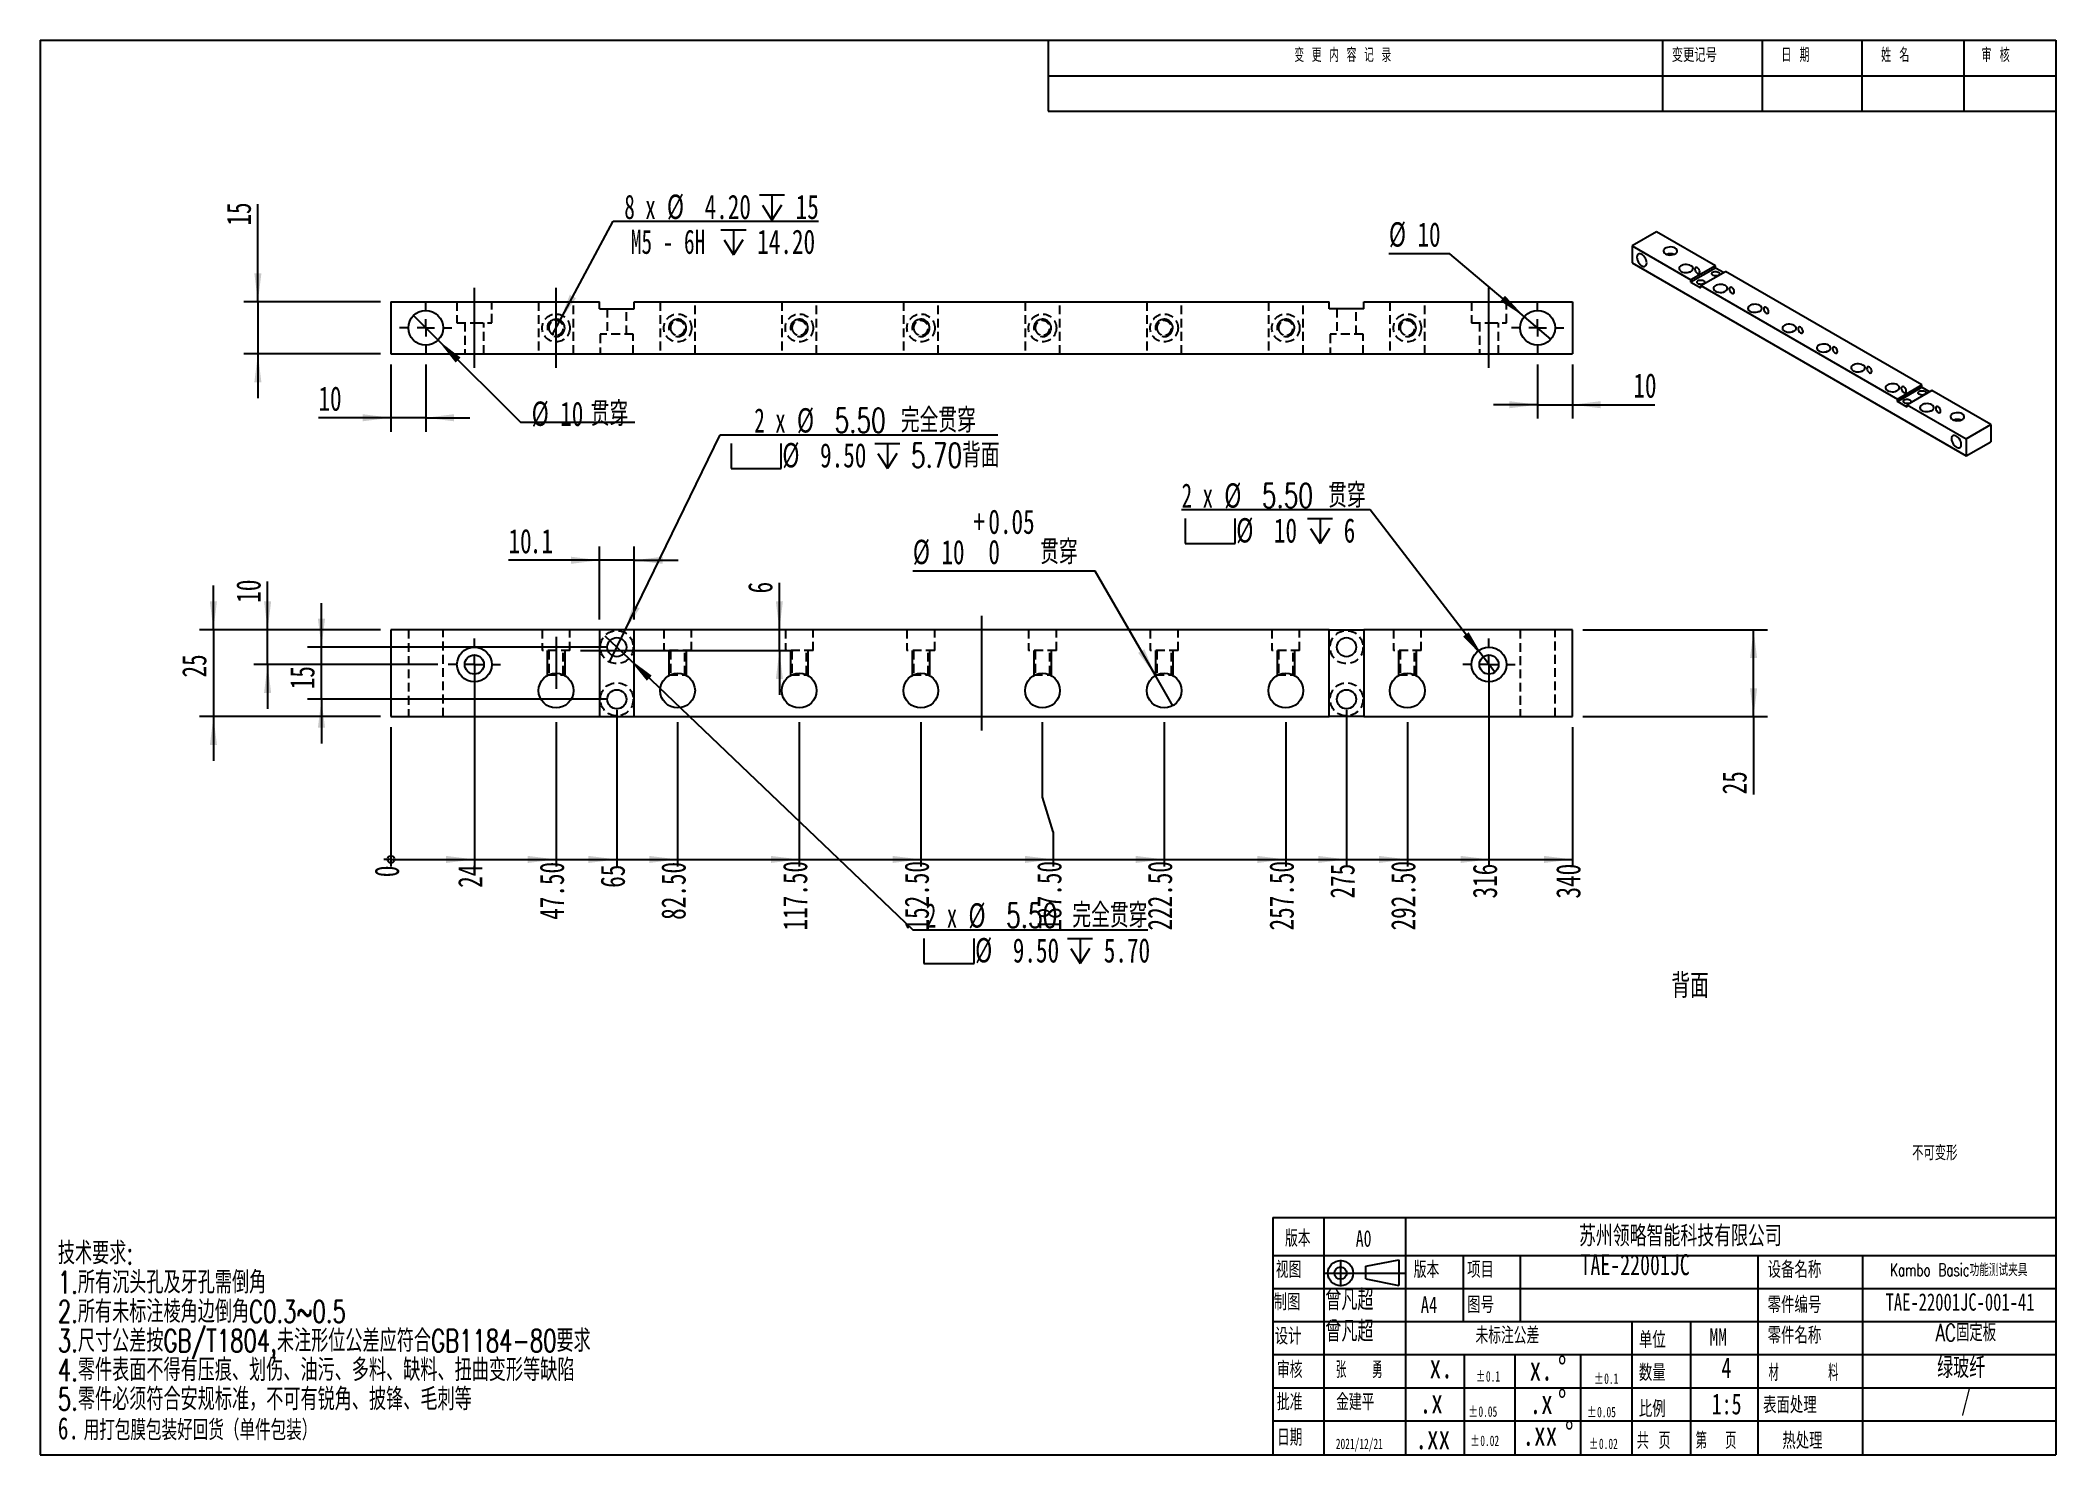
# Model space of a CAD drawing. Extents: x 2 to 292, y 3 to 207.
import ezdxf

# ---------------------------------------------------------------- set-up
doc = ezdxf.new("R2010")
doc.units = 0
for name, pattern in [('SLD-中心线', [34.29, 30.48, -1.27, 1.27, -1.27]), ('SLD-实线', [0]), ('SLD-虚线', [1.905, 1.27, -0.635])]:
    doc.linetypes.add(name, pattern=pattern)
doc.layers.get('0').update_dxf_attribs({"linetype": 'CONTINUOUS'})
for name, color, linetype in [('FORMAT', 7, 'SLD-实线'), ('图层1', 5, 'SLD-中心线'), ('图层7', 7, 'SLD-实线'), ('图框', 7, 'SLD-实线'), ('粗实线', 7, 'SLD-实线')]:
    doc.layers.add(name, color=color, linetype=linetype)
doc.styles.add('SLDTEXTSTYLE0', font='TXT', dxfattribs={"width": 0.7, "bigfont": 'bigfont'})
doc.styles.add('SLDTEXTSTYLE1', font='TXT', dxfattribs={"width": 0.736842, "bigfont": 'bigfont'})
doc.styles.add('SLDTEXTSTYLE10', font='TXT', dxfattribs={"width": 0.633333})
doc.styles.add('SLDTEXTSTYLE11', font='TXT', dxfattribs={"width": 0.642857})
doc.styles.add('SLDTEXTSTYLE2', font='TXT', dxfattribs={"width": 0.7})
doc.styles.add('SLDTEXTSTYLE3', font='TXT', dxfattribs={"width": 0.663})
doc.styles.add('SLDTEXTSTYLE4', font='TXT', dxfattribs={"width": 0.559211, "bigfont": 'bigfont'})
doc.styles.add('SLDTEXTSTYLE5', font='TXT', dxfattribs={"width": 0.736842})
doc.styles.add('SLDTEXTSTYLE6', font='TXT', dxfattribs={"width": 0.629187, "bigfont": 'bigfont'})
doc.styles.add('SLDTEXTSTYLE7', font='TXT', dxfattribs={"width": 0.657895, "bigfont": 'bigfont'})
doc.styles.add('SLDTEXTSTYLE8', font='TXT', dxfattribs={"width": 0.618421, "bigfont": 'bigfont'})
doc.styles.add('SLDTEXTSTYLE9', font='TXT', dxfattribs={"width": 0.58, "bigfont": 'bigfont'})
doc.dimstyles.new('SLDDIMSTYLE0', dxfattribs={"dimtxt": 3.5, "dimasz": 0.338667, "dimexe": 0, "dimexo": 0.0625, "dimgap": 0.875, "dimtad": 0, "dimtih": 1, "dimtoh": 1, "dimdec": 0, "dimlfac": 2, "dimrnd": 1e-09, "dimtxsty": 'SLDTEXTSTYLE2', "dimblk1": 'ORIGIN', "dimblk2": 'ORIGIN', "dimsah": 1, "dimcen": 0.09, "dimazin": 3, "dimtfac": 1, "dimtdec": 0, "dimtofl": 0, "dimtmove": 0, "dimatfit": 3, "dimtolj": 1, "dimtzin": 12})
doc.dimstyles.new('SLDDIMSTYLE1', dxfattribs={"dimtxt": 3.5, "dimasz": 4.08, "dimexe": 0, "dimexo": 0.0625, "dimgap": 0.875, "dimtad": 0, "dimtih": 1, "dimtoh": 1, "dimlfac": 2, "dimrnd": 1e-09, "dimzin": 12, "dimtxsty": 'SLDTEXTSTYLE2', "dimsah": 1, "dimcen": 0.09, "dimazin": 3, "dimtfac": 1, "dimtofl": 0, "dimtmove": 0, "dimatfit": 3, "dimtolj": 1, "dimtzin": 12})
doc.dimstyles.new('SLDDIMSTYLE2', dxfattribs={"dimtxt": 3.5, "dimasz": 4.08, "dimexe": 0, "dimexo": 0.0625, "dimgap": 0.875, "dimtad": 0, "dimtih": 1, "dimtoh": 1, "dimlfac": 2, "dimrnd": 1e-09, "dimzin": 4, "dimtxsty": 'SLDTEXTSTYLE2', "dimsah": 1, "dimcen": 0.09, "dimazin": 3, "dimtfac": 1, "dimtofl": 0, "dimtmove": 0, "dimatfit": 3, "dimtolj": 1, "dimtzin": 12})
doc.dimstyles.new('SLDDIMSTYLE3', dxfattribs={"dimtxt": 3.5, "dimasz": 4.08, "dimexe": 0, "dimexo": 0.0625, "dimgap": 0.875, "dimtad": 2, "dimlfac": 2, "dimrnd": 1e-09, "dimzin": 12, "dimtxsty": 'SLDTEXTSTYLE2', "dimsah": 1, "dimcen": 0.09, "dimazin": 3, "dimtfac": 1, "dimtmove": 0, "dimatfit": 3, "dimtolj": 1, "dimtzin": 12})
doc.dimstyles.new('SLDDIMSTYLE4', dxfattribs={"dimtxt": 3.5, "dimasz": 4.08, "dimexe": 0, "dimexo": 0.0625, "dimgap": 0.875, "dimtad": 0, "dimtih": 1, "dimtoh": 1, "dimlfac": 2, "dimrnd": 1e-09, "dimzin": 4, "dimtxsty": 'SLDTEXTSTYLE2', "dimblk1": 'NONE', "dimsah": 1, "dimcen": 0, "dimazin": 3, "dimtfac": 1, "dimtmove": 0, "dimatfit": 3, "dimtolj": 1, "dimtzin": 12})
doc.dimstyles.new('SLDDIMSTYLE5', dxfattribs={"dimtxt": 3.5, "dimasz": 4.08, "dimexe": 0, "dimexo": 0.0625, "dimgap": 0.875, "dimtad": 2, "dimlfac": 2, "dimrnd": 1e-09, "dimzin": 12, "dimtxsty": 'SLDTEXTSTYLE2', "dimsah": 1, "dimcen": 0.09, "dimazin": 3, "dimtfac": 1, "dimtofl": 0, "dimtmove": 0, "dimatfit": 3, "dimtolj": 1, "dimtzin": 12})
doc.dimstyles.new('SLDDIMSTYLE6', dxfattribs={"dimtxt": 3.5, "dimasz": 4.08, "dimexe": 0, "dimexo": 0.0625, "dimgap": 0.875, "dimtad": 0, "dimtih": 1, "dimtoh": 1, "dimlfac": 2, "dimrnd": 1e-09, "dimzin": 12, "dimtxsty": 'SLDTEXTSTYLE2', "dimblk1": 'NONE', "dimsah": 1, "dimcen": 0, "dimazin": 3, "dimtol": 1, "dimtp": 0.05, "dimtfac": 1, "dimtmove": 0, "dimatfit": 3, "dimtolj": 1})
doc.dimstyles.new('SLDDIMSTYLE7', dxfattribs={"dimtxt": 3.5, "dimasz": 4.08, "dimexe": 0, "dimexo": 0.0625, "dimgap": 0.875, "dimtad": 0, "dimtih": 1, "dimtoh": 1, "dimlfac": 2, "dimrnd": 1e-09, "dimzin": 12, "dimtxsty": 'SLDTEXTSTYLE2', "dimblk1": 'NONE', "dimsah": 1, "dimcen": 0, "dimazin": 3, "dimtfac": 1, "dimtmove": 0, "dimatfit": 3, "dimtolj": 1, "dimtzin": 12})
doc.dimstyles.new('SLDDIMSTYLE8', dxfattribs={"dimtxt": 3.5, "dimasz": 4.08, "dimexe": 0, "dimexo": 0.0625, "dimgap": 0.875, "dimtad": 0, "dimtih": 1, "dimtoh": 1, "dimlfac": 2, "dimrnd": 1e-09, "dimzin": 12, "dimtxsty": 'SLDTEXTSTYLE2', "dimblk1": 'NONE', "dimsah": 1, "dimcen": 0, "dimazin": 3, "dimtfac": 1, "dimtmove": 0, "dimatfit": 3, "dimtolj": 1, "dimtzin": 12})

msp = doc.modelspace()

# ---------------------------------------------------------------- texts
at = {"layer": 'FORMAT', "char_height": 2.38125, "attachment_point": 2, "style": 'SLDTEXTSTYLE0'}
for s, insert in [('\\M+194C5\\M+1967B', (183.1502, 35.3948)), ('\\M+196A2标\\M+1928D\\M+18CF6\\M+18DB7', (213.3036, 21.4527))]:
    msp.add_mtext(s, dxfattribs=dict(at, insert=insert))
at = {"layer": 'FORMAT', "color": 5, "insert": (192.6183, 35.3948), "char_height": 2.38125, "attachment_point": 2, "style": 'SLDTEXTSTYLE2'}
msp.add_mtext('A0', dxfattribs=at)
at = {"layer": '图层1'}
for s, insert, char_height, attachment_point, style in [('TAE-22001JC', (231.6855, 31.9277), 3, 2, 'SLDTEXTSTYLE2'), ('Kambo Basic\\M+18CF7\\M+1945C测试夹\\M+18BEF', (278.2525, 30.5774), 1.8, 2, 'SLDTEXTSTYLE0'), ('\\M+1915C\\M+1967D\\M+192B4', (187.11, 26.8774), 3, 1, 'SLDTEXTSTYLE0'), ('TAE-22001JC-001-41', (278.4425, 26.3148), 2.5, 2, 'SLDTEXTSTYLE2'), ('\\M+1915C\\M+1967D\\M+192B4', (187.11, 22.3487), 3, 1, 'SLDTEXTSTYLE0'), ('AC\\M+18CC5\\M+192E8\\M+194C2', (279.2817, 21.9104), 2.5, 2, 'SLDTEXTSTYLE0'), ('绿\\M+1E0DE纤', (278.6089, 17.1055), 3, 2, 'SLDTEXTSTYLE0'), ('4', (244.8218, 17.1055), 3, 2, 'SLDTEXTSTYLE2'), ('1:5', (244.8572, 11.8971), 3, 2, 'SLDTEXTSTYLE2'), ('/', (279.303, 12.4618), 3, 2, 'SLDTEXTSTYLE2')]:
    msp.add_mtext(s, dxfattribs=dict(at, insert=insert, char_height=char_height, attachment_point=attachment_point, style=style))
at = {"layer": '图层7', "color": 5, "char_height": 2, "attachment_point": 1}
for s, insert, style in [('变 \\M+18D58 \\M+193E0 \\M+19765 记 录', (182.6641, 205.4556), 'SLDTEXTSTYLE6'), ('变\\M+18D58记\\M+18D86', (236.9584, 205.4556), 'SLDTEXTSTYLE1'), ('\\M+193FA \\M+18AFA', (252.7189, 205.4556), 'SLDTEXTSTYLE7'), ('\\M+190A9 \\M+196BC', (267.0832, 205.4556), 'SLDTEXTSTYLE7'), ('审 \\M+18A6A', (281.5173, 205.4556), 'SLDTEXTSTYLE7')]:
    msp.add_mtext(s, dxfattribs=dict(at, insert=insert, style=style))
at = {"layer": '图层7', "attachment_point": 1}
for s, insert, char_height, style in [('苏\\M+18F42领\\M+197AA\\M+19271\\M+1945C\\M+189C8\\M+18B5A\\M+1974C\\M+18CC0\\M+18CF6\\M+18E69', (223.6077, 36.0651), 3, 'SLDTEXTSTYLE1'), ('视图', (179.9882, 30.9073), 2.38125, 'SLDTEXTSTYLE0'), ('\\M+194C5\\M+1967B', (199.8333, 30.9073), 2.38125, 'SLDTEXTSTYLE0'), ('项\\M+196DA', (207.5176, 30.9073), 2.38125, 'SLDTEXTSTYLE1'), ('设备\\M+196BC\\M+18FCC', (250.7534, 30.9073), 2.38125, 'SLDTEXTSTYLE1'), ('\\M+190A7图', (179.6707, 26.2451), 2.38125, 'SLDTEXTSTYLE1'), ('\\M+197EB\\M+18C8F编\\M+18D86', (250.7534, 25.8571), 2.38125, 'SLDTEXTSTYLE1'), ('A4', (200.8409, 25.8571), 2.38125, 'SLDTEXTSTYLE5'), ('图\\M+18D86', (207.5176, 25.8571), 2.38125, 'SLDTEXTSTYLE1'), ('设计', (179.8294, 21.3284), 2.38125, 'SLDTEXTSTYLE1'), ('单\\M+188CA', (232.2298, 20.804), 2.38125, 'SLDTEXTSTYLE1'), ('MM', (242.3949, 21.2617), 2.5, 'SLDTEXTSTYLE5'), ('\\M+197EB\\M+18C8F\\M+196BC\\M+18FCC', (250.7534, 21.4527), 2.38125, 'SLDTEXTSTYLE1'), ('审\\M+18A6A', (180.1469, 16.5082), 2.38125, 'SLDTEXTSTYLE0'), ('张   \\M+19745', (188.6177, 16.5082), 2.38125, 'SLDTEXTSTYLE9'), ('x.', (202.1097, 17.5912), 3.5, 'SLDTEXTSTYLE2'), ('\\M+19094\\M+197CA', (232.2298, 16.0852), 2.38125, 'SLDTEXTSTYLE1'), ('\\M+18DDE      \\M+197BF', (250.8857, 16.0852), 2.38125, 'SLDTEXTSTYLE4'), ('\\M+194E1\\M+18F79', (180.1469, 11.8639), 2.38125, 'SLDTEXTSTYLE0'), ('\\M+18BE0\\M+18C9A\\M+195BD', (188.6777, 11.8639), 2.38125, 'SLDTEXTSTYLE0'), ('.x', (200.6837, 12.5244), 3.5, 'SLDTEXTSTYLE2'), ('\\M+1955C\\M+196CA处\\M+1979D', (250.0935, 11.4415), 2.38125, 'SLDTEXTSTYLE1'), ('\\M+194E4\\M+197E1', (232.2298, 10.8768), 2.38125, 'SLDTEXTSTYLE1'), ('\\M+193FA\\M+18AFA', (180.1469, 6.7635), 2.38125, 'SLDTEXTSTYLE0'), ('.xx', (200.0729, 7.3846), 3.5, 'SLDTEXTSTYLE2'), ('\\M+18BA4 页', (231.9372, 6.3016), 2.38125, 'SLDTEXTSTYLE7'), ('\\M+191E6  页', (240.4032, 6.3016), 2.38125, 'SLDTEXTSTYLE8'), ('热处\\M+1979D', (252.8701, 6.3016), 2.38125, 'SLDTEXTSTYLE1'), ('2021/12/21', (188.6177, 5.4113), 1.5, 'SLDTEXTSTYLE3')]:
    msp.add_mtext(s, dxfattribs=dict(at, insert=insert, char_height=char_height, style=style))
at = {"layer": '图框', "color": 5, "insert": (236.9028, 72.3171), "char_height": 3.5, "attachment_point": 1, "style": 'SLDTEXTSTYLE0'}
msp.add_mtext('\\M+19477\\M+196CA', dxfattribs=at)
at = {"layer": '图框', "color": 5, "insert": (271.5428, 47.5729), "char_height": 2.116667, "attachment_point": 1, "rotation": 360, "style": 'SLDTEXTSTYLE0'}
msp.add_mtext('\\M+19573\\M+189C2变\\M+18C60', dxfattribs=at)

# ---------------------------------------------------------------- blocks, each defined once
blk = doc.blocks.new('SW_NOTE_0')
at = {"layer": '图层7', "color": 0, "char_height": 1.5, "attachment_point": 1, "style": 'SLDTEXTSTYLE3'}
for s, insert in [('%%p', (0, 1.93)), ('0.05', (1.44, 1.93))]:
    blk.add_mtext(s, dxfattribs=dict(at, insert=insert))
blk = doc.blocks.new('SW_NOTE_1')
at = {"layer": '图层7', "color": 0, "char_height": 1.5, "attachment_point": 1, "style": 'SLDTEXTSTYLE3'}
for s, insert in [('%%p', (0, 1.93)), ('0.02', (1.44, 1.93))]:
    blk.add_mtext(s, dxfattribs=dict(at, insert=insert))
blk = doc.blocks.new('SW_NOTE_2')
at = {"layer": '图层7', "color": 0, "char_height": 1.5, "attachment_point": 1, "style": 'SLDTEXTSTYLE3'}
for s, insert in [('%%p', (0, 1.93)), ('0.1', (1.44, 1.93))]:
    blk.add_mtext(s, dxfattribs=dict(at, insert=insert))
blk = doc.blocks.new('SW_NOTE_3')
at = {"layer": '图层7', "color": 0, "attachment_point": 1}
for s, insert, char_height, style in [('\\M+18B5A术\\M+19776\\M+18B81:', (0, 4.13), 3.2, 'SLDTEXTSTYLE0'), ('1.\\M+18F8A\\M+1974C沉头\\M+18D45\\M+18B79\\M+189E5\\M+18D45\\M+18EF9\\M+1937C\\M+18A70', (0, -0.07), 3.2, 'SLDTEXTSTYLE0'), ('2.\\M+18F8A\\M+1974C\\M+196A2标\\M+1928D棱\\M+18A70边\\M+1937C\\M+18A70C0.3~0.5', (0, -4.27), 3.2, 'SLDTEXTSTYLE0'), ('3.\\M+18EDA\\M+190A1\\M+18CF6\\M+18DB7\\M+188C2GB/T1804,\\M+196A2\\M+1928D\\M+18C60\\M+188CA\\M+18CF6\\M+18DB7应\\M+19584\\M+18D87GB1184-80\\M+19776\\M+18B81', (0, -8.47), 3.2, 'SLDTEXTSTYLE0'), ('4.\\M+197EB\\M+18C8F\\M+1955C\\M+196CA\\M+19573\\M+193BE\\M+1974C压\\M+18DAD\\M+18141划伤\\M+18141\\M+196FB污\\M+18141\\M+191BD\\M+197BF\\M+18141\\M+1E39E\\M+197BF\\M+18141扭\\M+18BC8变\\M+18C60\\M+19399\\M+1E39E\\M+1E89C', (0, -12.67), 3.2, 'SLDTEXTSTYLE0'), ('5.\\M+197EB\\M+18C8F\\M+1954B须\\M+19584\\M+18D87\\M+188C0规标\\M+18F79\\M+18143\\M+19573\\M+189C2\\M+1974C锐\\M+18A70\\M+18141\\M+194E2锋\\M+18141\\M+196D1\\M+18E68\\M+19399', (0, -16.87), 3.2, 'SLDTEXTSTYLE0'), ('6.', (0, -21.07), 3.2, 'SLDTEXTSTYLE2'), ('\\M+19770\\M+191C5\\M+195EF\\M+1968C\\M+195EF\\M+19195\\M+18D44\\M+189F1货\\M+18169单\\M+18C8F\\M+195EF\\M+19195\\M+1816A', (3.72, -21.47), 2.91042, 'SLDTEXTSTYLE0')]:
    blk.add_mtext(s, dxfattribs=dict(at, insert=insert, char_height=char_height, style=style))
blk = doc.blocks.new('SW_NOTE_4')
at = {"layer": '图层7', "color": 0, "char_height": 3.5, "attachment_point": 1, "style": 'SLDTEXTSTYLE2'}
for s, insert in [('.x', (0, 4.51)), ('%%d', (4.07, 4.51))]:
    blk.add_mtext(s, dxfattribs=dict(at, insert=insert))
blk = doc.blocks.new('SW_NOTE_5')
at = {"layer": '图层7', "color": 0, "char_height": 3.5, "attachment_point": 1, "style": 'SLDTEXTSTYLE2'}
for s, insert in [('x.', (0, 4.51)), ('%%d', (4.07, 4.51))]:
    blk.add_mtext(s, dxfattribs=dict(at, insert=insert))
blk = doc.blocks.new('SW_NOTE_6')
at = {"layer": '图层7', "color": 0, "char_height": 3.5, "attachment_point": 1, "style": 'SLDTEXTSTYLE2'}
for s, insert in [('.xx', (0, 4.51)), ('%%d', (6.11, 4.51))]:
    blk.add_mtext(s, dxfattribs=dict(at, insert=insert))
blk = doc.blocks.new('SW_NOTE_7')
at = {"layer": '图层7', "color": 0, "char_height": 1.5, "attachment_point": 1, "style": 'SLDTEXTSTYLE3'}
for s, insert in [('%%p', (0, 1.93)), ('0.1', (1.44, 1.93))]:
    blk.add_mtext(s, dxfattribs=dict(at, insert=insert))
blk = doc.blocks.new('SW_NOTE_8')
at = {"layer": '图层7', "color": 0, "char_height": 1.5, "attachment_point": 1, "style": 'SLDTEXTSTYLE3'}
for s, insert in [('%%p', (0, 1.93)), ('0.05', (1.44, 1.93))]:
    blk.add_mtext(s, dxfattribs=dict(at, insert=insert))
blk = doc.blocks.new('SW_NOTE_9')
at = {"layer": '图层7', "color": 0, "char_height": 1.5, "attachment_point": 1, "style": 'SLDTEXTSTYLE3'}
for s, insert in [('%%p', (0, 1.93)), ('0.02', (1.44, 1.93))]:
    blk.add_mtext(s, dxfattribs=dict(at, insert=insert))
blk = doc.blocks.new('_ORIGIN')
at = {"color": 0, "linetype": 'BYBLOCK'}
blk.add_line((0, 0), (-1, 0), dxfattribs=at)
blk.add_circle((0, 0), 0.5, dxfattribs=at)
blk = doc.blocks.new('_D')
at = {"layer": '图框', "color": 5}
blk.add_line((52.66, 107.77), (52.66, 87.71), dxfattribs=at)
at = {"layer": '图框', "color": 5, "xscale": 1.016, "yscale": 1.016}
blk.add_blockref('_ORIGIN', (52.66, 88.73), dxfattribs=at)
at = {"layer": '图框', "color": 5, "insert": (50.31, 86.18), "char_height": 3.5, "attachment_point": 1, "rotation": 90, "style": 'SLDTEXTSTYLE2'}
blk.add_mtext('0', dxfattribs=at)
blk = doc.blocks.new('_D_1')
at = {"layer": '图框', "color": 5}
for p, q in [((64.66, 115.27), (64.66, 87.71)), ((52.66, 88.73), (64.66, 88.73))]:
    blk.add_line(p, q, dxfattribs=at)
blk.add_solid([(64.66, 88.73), (60.58, 89.24), (60.58, 88.22)], dxfattribs=at)
at = {"layer": '图框', "color": 5, "insert": (62.31, 84.64), "char_height": 3.5, "attachment_point": 1, "rotation": 90, "style": 'SLDTEXTSTYLE2'}
blk.add_mtext('24', dxfattribs=at)
blk = doc.blocks.new('_D_2')
at = {"layer": '图框', "color": 5}
for p, q in [((76.41, 108.46), (76.41, 87.71)), ((64.66, 88.73), (76.41, 88.73))]:
    blk.add_line(p, q, dxfattribs=at)
blk.add_solid([(76.41, 88.73), (72.33, 89.24), (72.33, 88.22)], dxfattribs=at)
at = {"layer": '图框', "color": 5, "insert": (74.06, 80.04), "char_height": 3.5, "attachment_point": 1, "rotation": 90, "style": 'SLDTEXTSTYLE2'}
blk.add_mtext('47.50', dxfattribs=at)
blk = doc.blocks.new('_D_3')
at = {"layer": '图框', "color": 5}
for p, q in [((85.16, 110.27), (85.16, 87.71)), ((76.41, 88.73), (85.16, 88.73))]:
    blk.add_line(p, q, dxfattribs=at)
blk.add_solid([(85.16, 88.73), (81.08, 89.24), (81.08, 88.22)], dxfattribs=at)
at = {"layer": '图框', "color": 5, "insert": (82.81, 84.65), "char_height": 3.5, "attachment_point": 1, "rotation": 90, "style": 'SLDTEXTSTYLE2'}
blk.add_mtext('65', dxfattribs=at)
blk = doc.blocks.new('_D_4')
at = {"layer": '图框', "color": 5}
for p, q in [((93.91, 108.46), (93.91, 87.71)), ((85.16, 88.73), (93.91, 88.73))]:
    blk.add_line(p, q, dxfattribs=at)
blk.add_solid([(93.91, 88.73), (89.83, 89.24), (89.83, 88.22)], dxfattribs=at)
at = {"layer": '图框', "color": 5, "insert": (91.56, 80.04), "char_height": 3.5, "attachment_point": 1, "rotation": 90, "style": 'SLDTEXTSTYLE2'}
blk.add_mtext('82.50', dxfattribs=at)
blk = doc.blocks.new('_D_5')
at = {"layer": '图框', "color": 5}
for p, q in [((111.41, 108.46), (111.41, 87.71)), ((93.91, 88.73), (111.41, 88.73))]:
    blk.add_line(p, q, dxfattribs=at)
blk.add_solid([(111.41, 88.73), (107.33, 89.24), (107.33, 88.22)], dxfattribs=at)
at = {"layer": '图框', "color": 5, "insert": (109.06, 78.51), "char_height": 3.5, "attachment_point": 1, "rotation": 90, "style": 'SLDTEXTSTYLE2'}
blk.add_mtext('117.50', dxfattribs=at)
blk = doc.blocks.new('_D_6')
at = {"layer": '图框', "color": 5}
for p, q in [((128.91, 108.46), (128.91, 87.71)), ((111.41, 88.73), (128.91, 88.73))]:
    blk.add_line(p, q, dxfattribs=at)
blk.add_solid([(128.91, 88.73), (124.83, 89.24), (124.83, 88.22)], dxfattribs=at)
at = {"layer": '图框', "color": 5, "insert": (126.56, 78.5), "char_height": 3.5, "attachment_point": 1, "rotation": 90, "style": 'SLDTEXTSTYLE2'}
blk.add_mtext('152.50', dxfattribs=at)
blk = doc.blocks.new('_D_7')
at = {"layer": '图框', "color": 5}
for p, q in [((146.41, 97.71), (146.41, 108.46)), ((147.97, 92.71), (146.41, 97.71)), ((147.97, 92.71), (147.97, 87.71)), ((128.91, 88.73), (147.97, 88.73))]:
    blk.add_line(p, q, dxfattribs=at)
blk.add_solid([(147.97, 88.73), (143.89, 89.24), (143.89, 88.22)], dxfattribs=at)
at = {"layer": '图框', "color": 5, "insert": (145.63, 78.51), "char_height": 3.5, "attachment_point": 1, "rotation": 90, "style": 'SLDTEXTSTYLE2'}
blk.add_mtext('187.50', dxfattribs=at)
blk = doc.blocks.new('_D_8')
at = {"layer": '图框', "color": 5}
for p, q in [((163.91, 108.46), (163.91, 87.71)), ((147.97, 88.73), (163.91, 88.73))]:
    blk.add_line(p, q, dxfattribs=at)
blk.add_solid([(163.91, 88.73), (159.83, 89.24), (159.83, 88.22)], dxfattribs=at)
at = {"layer": '图框', "color": 5, "insert": (161.56, 78.5), "char_height": 3.5, "attachment_point": 1, "rotation": 90, "style": 'SLDTEXTSTYLE2'}
blk.add_mtext('222.50', dxfattribs=at)
blk = doc.blocks.new('_D_9')
at = {"layer": '图框', "color": 5}
for p, q in [((181.41, 108.46), (181.41, 87.71)), ((163.91, 88.73), (181.41, 88.73))]:
    blk.add_line(p, q, dxfattribs=at)
blk.add_solid([(181.41, 88.73), (177.33, 89.24), (177.33, 88.22)], dxfattribs=at)
at = {"layer": '图框', "color": 5, "insert": (179.06, 78.51), "char_height": 3.5, "attachment_point": 1, "rotation": 90, "style": 'SLDTEXTSTYLE2'}
blk.add_mtext('257.50', dxfattribs=at)
blk = doc.blocks.new('_D_10')
at = {"layer": '图框', "color": 5}
for p, q in [((190.16, 110.27), (190.16, 87.71)), ((181.41, 88.73), (190.16, 88.73))]:
    blk.add_line(p, q, dxfattribs=at)
blk.add_solid([(190.16, 88.73), (186.08, 89.24), (186.08, 88.22)], dxfattribs=at)
at = {"layer": '图框', "color": 5, "insert": (187.81, 83.11), "char_height": 3.5, "attachment_point": 1, "rotation": 90, "style": 'SLDTEXTSTYLE2'}
blk.add_mtext('275', dxfattribs=at)
blk = doc.blocks.new('_D_11')
at = {"layer": '图框', "color": 5}
for p, q in [((198.91, 108.46), (198.91, 87.71)), ((190.16, 88.73), (198.91, 88.73))]:
    blk.add_line(p, q, dxfattribs=at)
blk.add_solid([(198.91, 88.73), (194.83, 89.24), (194.83, 88.22)], dxfattribs=at)
at = {"layer": '图框', "color": 5, "insert": (196.56, 78.51), "char_height": 3.5, "attachment_point": 1, "rotation": 90, "style": 'SLDTEXTSTYLE2'}
blk.add_mtext('292.50', dxfattribs=at)
blk = doc.blocks.new('_D_12')
at = {"layer": '图框', "color": 5}
for p, q in [((210.66, 115.27), (210.66, 87.71)), ((198.91, 88.73), (210.66, 88.73))]:
    blk.add_line(p, q, dxfattribs=at)
blk.add_solid([(210.66, 88.73), (206.58, 89.24), (206.58, 88.22)], dxfattribs=at)
at = {"layer": '图框', "color": 5, "insert": (208.31, 83.11), "char_height": 3.5, "attachment_point": 1, "rotation": 90, "style": 'SLDTEXTSTYLE2'}
blk.add_mtext('316', dxfattribs=at)
blk = doc.blocks.new('_D_13')
at = {"layer": '图框', "color": 5}
for p, q in [((222.66, 107.77), (222.66, 87.71)), ((210.66, 88.73), (222.66, 88.73))]:
    blk.add_line(p, q, dxfattribs=at)
blk.add_solid([(222.66, 88.73), (218.58, 89.24), (218.58, 88.22)], dxfattribs=at)
at = {"layer": '图框', "color": 5, "insert": (220.31, 83.1), "char_height": 3.5, "attachment_point": 1, "rotation": 90, "style": 'SLDTEXTSTYLE2'}
blk.add_mtext('340', dxfattribs=at)
blk = doc.blocks.new('_D_14')
at = {"layer": '图框', "color": 5}
for p, q in [((27.11, 121.77), (27.11, 128.12)), ((51.16, 121.77), (25.11, 121.77)), ((27.11, 121.77), (27.11, 109.27)), ((51.16, 109.27), (25.11, 109.27)), ((27.11, 109.27), (27.11, 102.92))]:
    blk.add_line(p, q, dxfattribs=at)
for points in [[(27.11, 121.77), (27.62, 125.85), (26.6, 125.85)], [(27.11, 109.27), (26.6, 105.19), (27.62, 105.19)]]:
    blk.add_solid(points, dxfattribs=at)
at = {"layer": '图框', "color": 5, "insert": (22.6, 114.9), "char_height": 3.5, "attachment_point": 1, "rotation": 90, "style": 'SLDTEXTSTYLE2'}
blk.add_mtext('25', dxfattribs=at)
blk = doc.blocks.new('_D_15')
at = {"layer": '图框', "color": 5}
for p, q in [((34.91, 121.77), (34.91, 128.73)), ((51.16, 121.77), (32.91, 121.77)), ((34.91, 116.77), (34.91, 121.77)), ((59.41, 116.77), (32.91, 116.77)), ((34.91, 116.77), (34.91, 110.42))]:
    blk.add_line(p, q, dxfattribs=at)
for points in [[(34.91, 121.77), (35.42, 125.85), (34.4, 125.85)], [(34.91, 116.77), (34.4, 112.69), (35.42, 112.69)]]:
    blk.add_solid(points, dxfattribs=at)
at = {"layer": '图框', "color": 5, "insert": (30.4, 125.66), "char_height": 3.5, "attachment_point": 1, "rotation": 90, "style": 'SLDTEXTSTYLE2'}
blk.add_mtext('10', dxfattribs=at)
blk = doc.blocks.new('SW_SYMBOL_HOLE_SPOT')
at = {"layer": '图框', "color": 0}
for p, q in [((0, 875), (0, 75)), ((1600, 75), (1600, 875)), ((0, 75), (1600, 75))]:
    blk.add_line(p, q, dxfattribs=at)
blk = doc.blocks.new('SW_SYMBOL_HOLE_DEPTH')
at = {"layer": '图框', "color": 0}
for p, q in [((0, 875), (800, 875)), ((400, 875), (400, 75)), ((100, 555), (400, 75)), ((700, 555), (400, 75))]:
    blk.add_line(p, q, dxfattribs=at)
blk = doc.blocks.new('_D_16')
at = {"layer": '图框', "color": 5}
for p, q in [((193.58, 139.01), (166.43, 139.01)), ((209.82, 117.86), (193.58, 139.01)), ((211.5, 115.68), (209.82, 117.86))]:
    blk.add_line(p, q, dxfattribs=at)
blk.add_solid([(209.82, 117.86), (207.74, 121.41), (206.93, 120.79)], dxfattribs=at)
at = {"layer": '图框', "color": 5, "xscale": 0.004511737089201878, "yscale": 0.004511737089201878, "zscale": 0.004511737089201878}
for name, p in [('SW_SYMBOL_HOLE_SPOT', (166.92, 133.82)), ('SW_SYMBOL_HOLE_DEPTH', (184.54, 133.82))]:
    blk.add_blockref(name, p, dxfattribs=at)
at = {"layer": '图框', "color": 5, "char_height": 3.5, "attachment_point": 1}
for s, insert, style in [('2 x', (166.43, 142.83), 'SLDTEXTSTYLE10'), ('%%c', (172.56, 142.84), 'SLDTEXTSTYLE2'), ('5.50 贯\\M+190FA', (177.98, 142.83), 'SLDTEXTSTYLE0'), ('%%c', (174.29, 137.83), 'SLDTEXTSTYLE2'), ('10', (179.71, 137.81), 'SLDTEXTSTYLE2'), ('6', (189.75, 137.81), 'SLDTEXTSTYLE2')]:
    blk.add_mtext(s, dxfattribs=dict(at, insert=insert, style=style))
blk = doc.blocks.new('_NONE')
blk = doc.blocks.new('_D_17')
at = {"layer": '图框', "color": 5}
for p, q in [((108.55, 121.77), (108.55, 128.54)), ((108.55, 118.77), (108.55, 121.77)), ((79.91, 118.77), (110.55, 118.77)), ((108.55, 118.77), (108.55, 112.42))]:
    blk.add_line(p, q, dxfattribs=at)
for points in [[(108.55, 121.77), (109.06, 125.85), (108.04, 125.85)], [(108.55, 118.77), (108.04, 114.69), (109.06, 114.69)]]:
    blk.add_solid(points, dxfattribs=at)
at = {"layer": '图框', "color": 5, "insert": (104.04, 127), "char_height": 3.5, "attachment_point": 1, "rotation": 90, "style": 'SLDTEXTSTYLE2'}
blk.add_mtext('6', dxfattribs=at)
blk = doc.blocks.new('_D_18')
at = {"layer": '图框', "color": 5}
for p, q in [((224.16, 121.77), (250.73, 121.77)), ((248.73, 109.27), (248.73, 121.77)), ((224.16, 109.27), (250.73, 109.27)), ((248.73, 109.27), (248.73, 98.09))]:
    blk.add_line(p, q, dxfattribs=at)
for points in [[(248.73, 121.77), (248.22, 117.69), (249.24, 117.69)], [(248.73, 109.27), (249.24, 113.35), (248.22, 113.35)]]:
    blk.add_solid(points, dxfattribs=at)
at = {"layer": '图框', "color": 5, "insert": (244.22, 98.09), "char_height": 3.5, "attachment_point": 1, "rotation": 90, "style": 'SLDTEXTSTYLE2'}
blk.add_mtext('25', dxfattribs=at)
blk = doc.blocks.new('_D_19')
at = {"layer": '图框', "color": 5}
for p, q in [((83.44, 120.91), (86.88, 117.63)), ((86.88, 117.63), (127.76, 78.6)), ((127.76, 78.6), (161.59, 78.6))]:
    blk.add_line(p, q, dxfattribs=at)
blk.add_solid([(86.88, 117.63), (89.48, 114.44), (90.18, 115.18)], dxfattribs=at)
at = {"layer": '图框', "color": 5, "xscale": 0.004511737089201878, "yscale": 0.004511737089201878, "zscale": 0.004511737089201878}
for name, p in [('SW_SYMBOL_HOLE_SPOT', (129.35, 73.41)), ('SW_SYMBOL_HOLE_DEPTH', (150.02, 73.41))]:
    blk.add_blockref(name, p, dxfattribs=at)
at = {"layer": '图框', "color": 5, "char_height": 3.5, "attachment_point": 1}
for s, insert, style in [('2 x', (129.62, 82.42), 'SLDTEXTSTYLE10'), ('%%c', (135.75, 82.43), 'SLDTEXTSTYLE2'), ('5.50 \\M+18AAE\\M+19153贯\\M+190FA', (141.18, 82.42), 'SLDTEXTSTYLE0'), ('%%c', (136.71, 77.42), 'SLDTEXTSTYLE2'), ('9.50', (142.14, 77.4), 'SLDTEXTSTYLE2'), ('5.70', (155.23, 77.4), 'SLDTEXTSTYLE2')]:
    blk.add_mtext(s, dxfattribs=dict(at, insert=insert, style=style))
blk = doc.blocks.new('_D_20')
at = {"layer": '图框', "color": 5}
for p, q in [((154, 130.19), (127.75, 130.19)), ((162.66, 115.18), (154, 130.19)), ((165.16, 110.85), (162.66, 115.18))]:
    blk.add_line(p, q, dxfattribs=at)
blk.add_solid([(162.66, 115.18), (161.06, 118.97), (160.18, 118.46)], dxfattribs=at)
at = {"layer": '图框', "color": 5, "char_height": 3.5, "attachment_point": 1}
for s, insert, style in [('+', (136.47, 139.07), 'SLDTEXTSTYLE2'), ('0.05', (138.62, 139.07), 'SLDTEXTSTYLE2'), ('%%c', (127.75, 134.72), 'SLDTEXTSTYLE2'), ('10', (131.86, 134.7), 'SLDTEXTSTYLE2'), ('0', (138.62, 134.72), 'SLDTEXTSTYLE2'), ('贯\\M+190FA', (146.07, 134.7), 'SLDTEXTSTYLE0')]:
    blk.add_mtext(s, dxfattribs=dict(at, insert=insert, style=style))
blk = doc.blocks.new('_D_21')
at = {"layer": '图框'}
for p, q in [((82.66, 123.27), (82.66, 133.77)), ((87.66, 123.27), (87.66, 133.77)), ((82.66, 131.77), (69.57, 131.77)), ((87.66, 131.77), (82.66, 131.77)), ((87.66, 131.77), (94.01, 131.77))]:
    blk.add_line(p, q, dxfattribs=at)
for points in [[(82.66, 131.77), (78.58, 132.28), (78.58, 131.26)], [(87.66, 131.77), (91.74, 131.26), (91.74, 132.28)]]:
    blk.add_solid(points, dxfattribs=at)
at = {"layer": '图框', "char_height": 3.5, "attachment_point": 1, "style": 'SLDTEXTSTYLE2'}
for s, insert in [('10', (69.57, 136.28)), ('.1', (72.64, 136.28))]:
    blk.add_mtext(s, dxfattribs=dict(at, insert=insert))
blk = doc.blocks.new('_D_22')
at = {"layer": '图框'}
for p, q in [((86.2, 121.41), (100.02, 149.82)), ((100.02, 149.82), (139.97, 149.82)), ((84.12, 117.13), (86.2, 121.41))]:
    blk.add_line(p, q, dxfattribs=at)
blk.add_solid([(86.2, 121.41), (88.44, 124.85), (87.53, 125.3)], dxfattribs=at)
at = {"layer": '图框', "xscale": 0.004511737089201878, "yscale": 0.004511737089201878, "zscale": 0.004511737089201878}
for name, p in [('SW_SYMBOL_HOLE_SPOT', (101.61, 144.63)), ('SW_SYMBOL_HOLE_DEPTH', (122.28, 144.63))]:
    blk.add_blockref(name, p, dxfattribs=at)
at = {"layer": '图框', "char_height": 3.5, "attachment_point": 1}
for s, insert, style in [('%%c', (111.07, 153.65), 'SLDTEXTSTYLE2'), ('5.50 \\M+18AAE\\M+19153贯\\M+190FA', (116.5, 153.64), 'SLDTEXTSTYLE0'), ('2 x', (104.94, 153.64), 'SLDTEXTSTYLE10'), ('%%c', (108.97, 148.64), 'SLDTEXTSTYLE2'), ('9.50', (114.4, 148.62), 'SLDTEXTSTYLE2'), ('5.70\\M+19477\\M+196CA', (127.49, 148.62), 'SLDTEXTSTYLE0')]:
    blk.add_mtext(s, dxfattribs=dict(at, insert=insert, style=style))
blk = doc.blocks.new('_D_23')
at = {"layer": '图框'}
for p, q in [((42.66, 119.27), (42.66, 125.62)), ((83.66, 119.27), (40.66, 119.27)), ((42.66, 111.77), (42.66, 119.27)), ((83.66, 111.77), (40.66, 111.77)), ((42.66, 111.77), (42.66, 105.42))]:
    blk.add_line(p, q, dxfattribs=at)
for points in [[(42.66, 119.27), (43.17, 123.35), (42.15, 123.35)], [(42.66, 111.77), (42.15, 107.69), (43.17, 107.69)]]:
    blk.add_solid(points, dxfattribs=at)
at = {"layer": '图框', "insert": (38.15, 113.21), "char_height": 3.5, "attachment_point": 1, "rotation": 90, "style": 'SLDTEXTSTYLE2'}
blk.add_mtext('15', dxfattribs=at)
blk = doc.blocks.new('SW_CENTERMARKSYMBOL_0')
at = {"layer": '图框', "color": 0}
for p, q in [((0, 2.5), (0, 3.75)), ((-2.5, 0), (-3.75, 0)), ((0, 0), (-1.25, 0)), ((0, 0), (0, 1.25)), ((0, 0), (0, -1.25)), ((0, 0), (1.25, 0)), ((2.5, 0), (3.75, 0)), ((0, -2.5), (0, -3.75))]:
    blk.add_line(p, q, dxfattribs=at)
blk = doc.blocks.new('SW_CENTERMARKSYMBOL_1')
at = {"layer": '图框', "color": 0}
for p, q in [((0, 2.5), (0, 3.75)), ((-2.5, 0), (-3.75, 0)), ((0, 0), (-1.25, 0)), ((0, 0), (0, 1.25)), ((0, 0), (0, -1.25)), ((0, 0), (1.25, 0)), ((2.5, 0), (3.75, 0)), ((0, -2.5), (0, -3.75))]:
    blk.add_line(p, q, dxfattribs=at)
blk = doc.blocks.new('_D_24')
at = {"layer": '图框', "color": 5}
for p, q in [((33.51, 168.95), (33.51, 182.98)), ((51.16, 168.95), (31.51, 168.95)), ((33.51, 168.95), (33.51, 161.45)), ((51.16, 161.45), (31.51, 161.45)), ((33.51, 161.45), (33.51, 155.1))]:
    blk.add_line(p, q, dxfattribs=at)
for points in [[(33.51, 168.95), (34.02, 173.03), (33, 173.03)], [(33.51, 161.45), (33, 157.37), (34.02, 157.37)]]:
    blk.add_solid(points, dxfattribs=at)
at = {"layer": '图框', "color": 5, "insert": (29, 179.91), "char_height": 3.5, "attachment_point": 1, "rotation": 90, "style": 'SLDTEXTSTYLE2'}
blk.add_mtext('15', dxfattribs=at)
blk = doc.blocks.new('_D_25')
at = {"layer": '图框', "color": 5}
for p, q in [((217.66, 159.95), (217.66, 152.15)), ((222.66, 159.95), (222.66, 152.15)), ((217.66, 154.15), (211.31, 154.15)), ((217.66, 154.15), (222.66, 154.15)), ((222.66, 154.15), (234.5, 154.15))]:
    blk.add_line(p, q, dxfattribs=at)
for points in [[(217.66, 154.15), (213.58, 154.66), (213.58, 153.64)], [(222.66, 154.15), (226.74, 153.64), (226.74, 154.66)]]:
    blk.add_solid(points, dxfattribs=at)
at = {"layer": '图框', "color": 5, "insert": (231.43, 158.66), "char_height": 3.5, "attachment_point": 1, "style": 'SLDTEXTSTYLE2'}
blk.add_mtext('10', dxfattribs=at)
blk = doc.blocks.new('_D_26')
at = {"layer": '图框', "color": 5}
for p, q in [((52.66, 159.95), (52.66, 150.27)), ((57.66, 159.95), (57.66, 150.27)), ((52.66, 152.27), (42.22, 152.27)), ((57.66, 152.27), (52.66, 152.27)), ((57.66, 152.27), (64.01, 152.27))]:
    blk.add_line(p, q, dxfattribs=at)
for points in [[(52.66, 152.27), (48.58, 152.78), (48.58, 151.76)], [(57.66, 152.27), (61.74, 151.76), (61.74, 152.78)]]:
    blk.add_solid(points, dxfattribs=at)
at = {"layer": '图框', "color": 5, "insert": (42.22, 156.78), "char_height": 3.5, "attachment_point": 1, "style": 'SLDTEXTSTYLE2'}
blk.add_mtext('10', dxfattribs=at)
blk = doc.blocks.new('_D_27')
at = {"layer": '图框', "color": 5}
for p, q in [((205.02, 175.87), (196.25, 175.87)), ((215.75, 166.81), (205.02, 175.87)), ((219.57, 163.58), (215.75, 166.81))]:
    blk.add_line(p, q, dxfattribs=at)
blk.add_solid([(215.75, 166.81), (212.96, 169.83), (212.31, 169.05)], dxfattribs=at)
at = {"layer": '图框', "color": 5, "char_height": 3.5, "attachment_point": 1, "style": 'SLDTEXTSTYLE2'}
for s, insert in [('%%c', (196.25, 180.4)), ('10', (200.36, 180.39))]:
    blk.add_mtext(s, dxfattribs=dict(at, insert=insert))
blk = doc.blocks.new('_D_28')
at = {"layer": '图框'}
for p, q in [((76.91, 166.12), (84.65, 180.55)), ((84.65, 180.55), (114.18, 180.55)), ((75.91, 164.27), (76.91, 166.12))]:
    blk.add_line(p, q, dxfattribs=at)
blk.add_solid([(76.91, 166.12), (79.28, 169.48), (78.39, 169.96)], dxfattribs=at)
at = {"layer": '图框', "xscale": 0.004511737089201878, "yscale": 0.004511737089201878, "zscale": 0.004511737089201878}
for p in [(105.68, 180.37), (100.15, 175.36)]:
    blk.add_blockref('SW_SYMBOL_HOLE_DEPTH', p, dxfattribs=at)
at = {"layer": '图框', "char_height": 3.5, "attachment_point": 1}
for s, insert, style in [('8 x', (86.24, 184.36), 'SLDTEXTSTYLE10'), ('%%c', (92.36, 184.38), 'SLDTEXTSTYLE2'), ('4.20', (97.79, 184.36), 'SLDTEXTSTYLE2'), ('15', (110.89, 184.36), 'SLDTEXTSTYLE2'), ('M5 - 6H', (87.17, 179.35), 'SLDTEXTSTYLE11'), ('14.20', (105.36, 179.35), 'SLDTEXTSTYLE2')]:
    blk.add_mtext(s, dxfattribs=dict(at, insert=insert, style=style))
blk = doc.blocks.new('_D_29')
at = {"layer": '图框', "color": 5}
for p, q in [((55.89, 166.96), (59.43, 163.43)), ((59.43, 163.43), (71.31, 151.63)), ((71.31, 151.63), (87.74, 151.63))]:
    blk.add_line(p, q, dxfattribs=at)
blk.add_solid([(59.43, 163.43), (61.97, 160.2), (62.69, 160.92)], dxfattribs=at)
at = {"layer": '图框', "color": 5, "char_height": 3.5, "attachment_point": 1}
for s, insert, style in [('%%c', (72.9, 154.61), 'SLDTEXTSTYLE2'), ('10', (77.01, 154.59), 'SLDTEXTSTYLE2'), ('贯\\M+190FA', (81.4, 154.59), 'SLDTEXTSTYLE0')]:
    blk.add_mtext(s, dxfattribs=dict(at, insert=insert, style=style))
blk = doc.blocks.new('SW_CENTERMARKSYMBOL_2')
at = {"layer": '图框', "color": 0}
for p, q in [((0, 2.5), (0, 3.75)), ((-2.5, 0), (-3.75, 0)), ((0, 0), (-1.25, 0)), ((0, 0), (0, 1.25)), ((0, 0), (0, -1.25)), ((0, 0), (1.25, 0)), ((2.5, 0), (3.75, 0)), ((0, -2.5), (0, -3.75))]:
    blk.add_line(p, q, dxfattribs=at)
blk = doc.blocks.new('SW_CENTERMARKSYMBOL_3')
at = {"layer": '图框', "color": 0}
for p, q in [((0, 2.5), (0, 3.75)), ((-2.5, 0), (-3.75, 0)), ((0, 0), (-1.25, 0)), ((0, 0), (0, 1.25)), ((0, 0), (0, -1.25)), ((0, 0), (1.25, 0)), ((2.5, 0), (3.75, 0)), ((0, -2.5), (0, -3.75))]:
    blk.add_line(p, q, dxfattribs=at)

# ---------------------------------------------------------------- dimensions: what is measured, and where the dimension line sits
at = {"layer": '图框', "color": 5}
for base, p1, p2, dimstyle, picture, middle in [((33.5114, 161.4457), (52.6601, 168.9457), (52.6601, 161.4457), 'SLDDIMSTYLE3', '_D_24', (33.5114, 181.4457)), ((34.9089, 121.7694), (60.9101, 116.7694), (52.6601, 121.7694), 'SLDDIMSTYLE3', '_D_15', (34.9089, 127.1954)), ((27.1128, 109.2694), (52.6601, 121.7694), (52.6601, 109.2694), 'SLDDIMSTYLE3', '_D_14', (27.1128, 116.4388)), ((108.5483, 121.7694), (78.4101, 118.7694), (52.6601, 121.7694), 'SLDDIMSTYLE3', '_D_17', (108.5483, 127.7694)), ((248.7322, 121.7694), (222.6601, 109.2694), (222.6601, 121.7694), 'SLDDIMSTYLE5', '_D_18', (248.7322, 99.6262))]:
    dim = msp.add_linear_dim(base=base, p1=p1, p2=p2, angle=90, dimstyle=dimstyle, dxfattribs=at)
    dim.commit()
    dim.dimension.update_dxf_attribs({"geometry": picture, "text_midpoint": middle, "dimtype": 160})
at = {"layer": '图框'}
for p1, p2, text, picture, middle in [((75.9133, 164.2706), (76.9068, 166.1208), '8 x <> {\\fGDT;x} 15\\PM5 - 6H {\\fGDT;x} 14.20\\P', '_D_28', (100.2115, 179.8523)), ((84.1212, 117.1337), (86.199, 121.4051), '2 x <> 完全贯穿\\P{\\fGDT;v}%%c 9.50 {\\fGDT;x} 5.70背面\\P', '_D_22', (120.7906, 149.126))]:
    dim = msp.add_diameter_dim_2p(p1=p1, p2=p2, text=text, dimstyle='SLDDIMSTYLE4', dxfattribs=at)
    dim.commit()
    dim.dimension.update_dxf_attribs({"geometry": picture, "text_midpoint": middle, "dimtype": 163})
at = {"layer": '图框', "color": 5}
dim = msp.add_diameter_dim_2p(p1=(219.5696, 163.5821), p2=(215.7505, 166.8092), dimstyle='SLDDIMSTYLE7', dxfattribs=at)
dim.commit()
dim.dimension.update_dxf_attribs({"geometry": '_D_27', "text_midpoint": (199.8423, 178.8085), "dimtype": 163})
for p1, p2, text, dimstyle, picture, middle in [((55.8867, 166.9579), (59.4334, 163.4335), '<> 贯穿', 'SLDDIMSTYLE8', '_D_29', (80.3177, 153.0158)), ((211.4975, 115.6789), (209.8226, 117.8599), '2 x <> 贯穿\\P{\\fGDT;v}%%c 10 {\\fGDT;x} 6\\P', 'SLDDIMSTYLE4', '_D_16', (179.2092, 138.3159)), ((165.1601, 110.8543), (162.6601, 115.1845), '<> 贯穿', 'SLDDIMSTYLE6', '_D_20', (140.0785, 134.5516)), ((83.4422, 120.9094), (86.8779, 117.6294), '2 x <> 完全贯穿\\P{\\fGDT;v}%%c 9.50 {\\fGDT;x} 5.70\\P', 'SLDDIMSTYLE4', '_D_19', (145.4657, 77.9053))]:
    dim = msp.add_diameter_dim_2p(p1=p1, p2=p2, text=text, dimstyle=dimstyle, dxfattribs=at)
    dim.commit()
    dim.dimension.update_dxf_attribs({"geometry": picture, "text_midpoint": middle, "dimtype": 163})
for base, p1, p2, picture, middle in [((52.6601, 152.2691), (57.6601, 161.4457), (52.6601, 161.4457), '_D_26', (43.7567, 152.2691)), ((222.6601, 154.1492), (217.6601, 161.4457), (222.6601, 161.4457), '_D_25', (232.9612, 154.1492))]:
    dim = msp.add_linear_dim(base=base, p1=p1, p2=p2, dimstyle='SLDDIMSTYLE3', dxfattribs=at)
    dim.commit()
    dim.dimension.update_dxf_attribs({"geometry": picture, "text_midpoint": middle, "dimtype": 160})
at = {"layer": '图框'}
dim = msp.add_linear_dim(base=(82.6601, 131.7694), p1=(87.6601, 121.7694), p2=(82.6601, 121.7694), text='<>.1', dimstyle='SLDDIMSTYLE3', dxfattribs=at)
dim.commit()
dim.dimension.update_dxf_attribs({"geometry": '_D_21', "text_midpoint": (72.6359, 131.7694), "dimtype": 160})
dim = msp.add_linear_dim(base=(42.6601, 119.2694), p1=(85.1601, 111.7694), p2=(85.1601, 119.2694), angle=90, dimstyle='SLDDIMSTYLE3', dxfattribs=at)
dim.commit()
dim.dimension.update_dxf_attribs({"geometry": '_D_23', "text_midpoint": (42.6601, 114.7508), "dimtype": 160})
at = {"layer": '图框', "color": 5}
for feature_location, offset, origin, dimstyle, picture, middle in [((64.6601, 116.7694), (0, -29.0564), (52.6601, 109.2694), 'SLDDIMSTYLE1', '_D_1', (64.6601, 86.1769)), ((210.6601, 116.7694), (0, -29.0564), (52.6601, 109.2694), 'SLDDIMSTYLE1', '_D_12', (210.6601, 85.4112)), ((85.1601, 111.7694), (0, -24.0564), (52.6601, 109.2694), 'SLDDIMSTYLE1', '_D_3', (85.1601, 86.1793)), ((190.1601, 111.7694), (0, -24.0564), (52.6601, 109.2694), 'SLDDIMSTYLE1', '_D_10', (190.1601, 85.4112)), ((52.6600593801, 109.2694035734), (0, -21.556441369), (52.6600593801, 109.2694035734), 'SLDDIMSTYLE0', '_D', (52.6600593801, 86.9449066471)), ((76.4101, 109.9569), (0, -22.2439), (52.6601, 109.2694), 'SLDDIMSTYLE2', '_D_2', (76.4101, 83.8775)), ((93.9101, 109.9569), (0, -22.2439), (52.6601, 109.2694), 'SLDDIMSTYLE2', '_D_4', (93.9101, 83.8775)), ((111.4101, 109.9569), (0, -22.2439), (52.6601, 109.2694), 'SLDDIMSTYLE2', '_D_5', (111.4101, 83.1095)), ((128.9101, 109.9569), (0, -22.2439), (52.6601, 109.2694), 'SLDDIMSTYLE2', '_D_6', (128.9101, 83.1071)), ((146.4101, 109.9569), (1.5623, -22.2439), (52.6601, 109.2694), 'SLDDIMSTYLE2', '_D_7', (147.9723, 83.1119)), ((163.9101, 109.9569), (0, -22.2439), (52.6601, 109.2694), 'SLDDIMSTYLE2', '_D_8', (163.9101, 83.1071)), ((181.4101, 109.9569), (0, -22.2439), (52.6601, 109.2694), 'SLDDIMSTYLE2', '_D_9', (181.4101, 83.1095)), ((198.9101, 109.9569), (0, -22.2439), (52.6601, 109.2694), 'SLDDIMSTYLE2', '_D_11', (198.9101, 83.1095)), ((222.6601, 109.2694), (0, -21.5564), (52.6601, 109.2694), 'SLDDIMSTYLE1', '_D_13', (222.6601, 85.4088))]:
    dim = msp.add_ordinate_dim(feature_location=feature_location, offset=offset, dtype=1, origin=origin, dimstyle=dimstyle, dxfattribs=at)
    dim.commit()
    dim.dimension.update_dxf_attribs({"geometry": picture, "text_midpoint": middle})

# ---------------------------------------------------------------- linework, layer by layer
at = {"color": 7, "linetype": 'SLD-实线'}
for p, q in [((234.7766, 179.0377), (231.2411, 176.9967)), ((231.2411, 176.9967), (231.2411, 174.5471)), ((231.2411, 176.9967), (239.7263, 172.0983)), ((243.2619, 174.1393), (234.7766, 179.0377)), ((231.2411, 174.5471), (279.3243, 146.7892)), ((243.2619, 174.1393), (239.7263, 172.0983)), ((243.2619, 173.8127), (243.2619, 174.1393)), ((243.2619, 173.8127), (239.7263, 171.7717)), ((239.7263, 171.7717), (239.7263, 172.0983)), ((239.7263, 171.7717), (241.1406, 170.9552)), ((241.1406, 171.2819), (244.6761, 173.3229)), ((241.1406, 170.9552), (241.1406, 171.2819)), ((241.1406, 171.2819), (269.4248, 154.9537)), ((244.3932, 173.1596), (243.2619, 173.8127)), ((272.9604, 156.9947), (244.6761, 173.3229)), ((52.6601, 168.9457), (52.6601, 161.4457)), ((52.6601, 168.9457), (82.6601, 168.9457)), ((82.6601, 167.9457), (82.6601, 168.9457)), ((87.6601, 168.9457), (187.6601, 168.9457)), ((87.6601, 167.9457), (87.6601, 168.9457)), ((187.6601, 167.9457), (187.6601, 168.9457)), ((192.6601, 167.9457), (192.6601, 168.9457)), ((192.6601, 168.9457), (222.6601, 168.9457)), ((222.6601, 168.9457), (222.6601, 161.4457)), ((82.6601, 167.9457), (87.6601, 167.9457)), ((192.6601, 167.9457), (187.6601, 167.9457)), ((52.6601, 161.4457), (222.6601, 161.4457)), ((269.4248, 154.9537), (272.9604, 156.9947)), ((269.4248, 154.6271), (272.9604, 156.6681)), ((272.9604, 156.6681), (272.9604, 156.9947)), ((272.9604, 156.6681), (274.0917, 156.015)), ((269.4248, 154.6271), (269.4248, 154.9537)), ((270.839, 153.8107), (269.4248, 154.6271)), ((274.3746, 156.1783), (270.839, 154.1373)), ((270.839, 153.8107), (270.839, 154.1373)), ((270.839, 154.1373), (279.3243, 149.2388)), ((282.8599, 151.2799), (274.3746, 156.1783)), ((279.3243, 149.2388), (282.8599, 151.2799)), ((282.8599, 151.2799), (282.8599, 148.8302)), ((279.3243, 149.2388), (279.3243, 146.7892)), ((279.3243, 146.7892), (282.8599, 148.8302)), ((52.6601, 121.7694), (52.6601, 109.2694)), ((82.6601, 121.7694), (52.6601, 121.7694)), ((82.6601, 121.7694), (82.6601, 109.2694)), ((87.6601, 121.7694), (82.6601, 121.7694)), ((87.6601, 109.2694), (87.6601, 121.7694)), ((187.6601, 121.7694), (87.6601, 121.7694)), ((187.6601, 109.2694), (187.6601, 121.7694)), ((187.6601, 121.7694), (192.6601, 121.7694)), ((192.6601, 121.7694), (192.6601, 109.2694)), ((222.6601, 121.7694), (192.6601, 121.7694)), ((222.6601, 109.2694), (222.6601, 121.7694)), ((75.1601, 118.7694), (75.1601, 115.2882)), ((77.6601, 118.7694), (77.6601, 115.2882)), ((92.6601, 118.7694), (92.6601, 115.2882)), ((95.1601, 118.7694), (95.1601, 115.2882)), ((110.1601, 118.7694), (110.1601, 115.2882)), ((112.6601, 118.7694), (112.6601, 115.2882)), ((127.6601, 118.7694), (127.6601, 115.2882)), ((130.1601, 118.7694), (130.1601, 115.2882)), ((145.1601, 118.7694), (145.1601, 115.2882)), ((147.6601, 118.7694), (147.6601, 115.2882)), ((162.6601, 118.7694), (162.6601, 115.2882)), ((165.1601, 118.7694), (165.1601, 115.2882)), ((180.1601, 118.7694), (180.1601, 115.2882)), ((182.6601, 118.7694), (182.6601, 115.2882)), ((197.6601, 118.7694), (197.6601, 115.2882)), ((200.1601, 118.7694), (200.1601, 115.2882)), ((52.6601, 109.2694), (82.6601, 109.2694)), ((82.6601, 109.2694), (87.6601, 109.2694)), ((87.6601, 109.2694), (187.6601, 109.2694)), ((192.6601, 109.2694), (187.6601, 109.2694)), ((192.6601, 109.2694), (222.6601, 109.2694))]:
    msp.add_line(p, q, dxfattribs=at)
at = {"color": 7, "linetype": 'SLD-虚线'}
for p, q in [((62.1601, 168.9457), (62.1601, 165.9457)), ((67.1601, 165.9457), (67.1601, 168.9457)), ((73.9101, 168.9457), (73.9101, 161.4457)), ((78.9101, 161.4457), (78.9101, 168.9457)), ((91.4101, 168.9457), (91.4101, 161.4457)), ((96.4101, 161.4457), (96.4101, 168.9457)), ((108.9101, 168.9457), (108.9101, 161.4457)), ((113.9101, 161.4457), (113.9101, 168.9457)), ((126.4101, 168.9457), (126.4101, 161.4457)), ((131.4101, 161.4457), (131.4101, 168.9457)), ((143.9101, 168.9457), (143.9101, 161.4457)), ((148.9101, 161.4457), (148.9101, 168.9457)), ((161.4101, 168.9457), (161.4101, 161.4457)), ((166.4101, 161.4457), (166.4101, 168.9457)), ((178.9101, 168.9457), (178.9101, 161.4457)), ((183.9101, 161.4457), (183.9101, 168.9457)), ((196.4101, 168.9457), (196.4101, 161.4457)), ((201.4101, 161.4457), (201.4101, 168.9457)), ((208.1601, 168.9457), (208.1601, 165.9457)), ((213.1601, 165.9457), (213.1601, 168.9457)), ((62.1601, 165.9457), (64.6601, 165.9457)), ((63.2851, 165.9457), (63.2851, 161.4457)), ((64.6601, 165.9457), (67.1601, 165.9457)), ((66.0351, 161.4457), (66.0351, 165.9457)), ((83.7851, 167.9457), (83.7851, 164.2957)), ((86.5351, 164.2957), (86.5351, 167.9457)), ((188.7851, 167.9457), (188.7851, 164.2957)), ((191.5351, 164.2957), (191.5351, 167.9457)), ((208.1601, 165.9457), (210.6601, 165.9457)), ((209.2851, 165.9457), (209.2851, 161.4457)), ((210.6601, 165.9457), (213.1601, 165.9457)), ((212.0351, 161.4457), (212.0351, 165.9457)), ((87.5351, 164.2957), (82.7851, 164.2957)), ((82.7851, 164.2957), (82.7851, 161.4457)), ((87.5351, 161.4457), (87.5351, 164.2957)), ((192.5351, 164.2957), (187.7851, 164.2957)), ((187.7851, 164.2957), (187.7851, 161.4457)), ((192.5351, 161.4457), (192.5351, 164.2957)), ((55.1601, 121.7694), (55.1601, 109.2694)), ((60.1601, 109.2694), (60.1601, 121.7694)), ((74.4101, 121.7694), (74.4101, 118.7694)), ((78.4101, 118.7694), (78.4101, 121.7694)), ((91.9101, 121.7694), (91.9101, 118.7694)), ((95.9101, 118.7694), (95.9101, 121.7694)), ((109.4101, 121.7694), (109.4101, 118.7694)), ((113.4101, 118.7694), (113.4101, 121.7694)), ((126.9101, 121.7694), (126.9101, 118.7694)), ((130.9101, 118.7694), (130.9101, 121.7694)), ((144.4101, 121.7694), (144.4101, 118.7694)), ((148.4101, 118.7694), (148.4101, 121.7694)), ((161.9101, 121.7694), (161.9101, 118.7694)), ((165.9101, 118.7694), (165.9101, 121.7694)), ((179.4101, 121.7694), (179.4101, 118.7694)), ((183.4101, 118.7694), (183.4101, 121.7694)), ((196.9101, 121.7694), (196.9101, 118.7694)), ((200.9101, 118.7694), (200.9101, 121.7694)), ((215.1601, 121.7694), (215.1601, 109.2694)), ((220.1601, 109.2694), (220.1601, 121.7694)), ((78.4101, 118.7694), (74.4101, 118.7694)), ((75.3601, 118.7694), (75.3601, 115.2208)), ((77.4601, 115.2946), (77.4601, 118.7694)), ((95.9101, 118.7694), (91.9101, 118.7694)), ((92.8601, 118.7694), (92.8601, 115.2208)), ((94.9601, 115.2946), (94.9601, 118.7694)), ((113.4101, 118.7694), (109.4101, 118.7694)), ((110.3601, 118.7694), (110.3601, 115.2208)), ((112.4601, 115.2946), (112.4601, 118.7694)), ((130.9101, 118.7694), (126.9101, 118.7694)), ((127.8601, 118.7694), (127.8601, 115.2208)), ((129.9601, 115.2946), (129.9601, 118.7694)), ((148.4101, 118.7694), (144.4101, 118.7694)), ((145.3601, 118.7694), (145.3601, 115.2208)), ((147.4601, 115.2946), (147.4601, 118.7694)), ((165.9101, 118.7694), (161.9101, 118.7694)), ((162.8601, 118.7694), (162.8601, 115.2208)), ((164.9601, 115.2946), (164.9601, 118.7694)), ((183.4101, 118.7694), (179.4101, 118.7694)), ((180.3601, 118.7694), (180.3601, 115.2208)), ((182.4601, 115.2946), (182.4601, 118.7694)), ((200.9101, 118.7694), (196.9101, 118.7694)), ((197.8601, 118.7694), (197.8601, 115.2208)), ((199.9601, 115.2946), (199.9601, 118.7694)), ((75.1601, 115.2882), (77.6601, 115.2882)), ((92.6601, 115.2882), (95.1601, 115.2882)), ((110.1601, 115.2882), (112.6601, 115.2882)), ((127.6601, 115.2882), (130.1601, 115.2882)), ((145.1601, 115.2882), (147.6601, 115.2882)), ((162.6601, 115.2882), (165.1601, 115.2882)), ((180.1601, 115.2882), (182.6601, 115.2882)), ((197.6601, 115.2882), (200.1601, 115.2882))]:
    msp.add_line(p, q, dxfattribs=at)
at = {"color": 7, "linetype": 'SLD-实线', "flags": 128}
for points in [[(233.3624, 174.5473), (233.3418, 174.7546), (233.2814, 174.9735), (233.1845, 175.1914), (233.057, 175.3956), (232.906, 175.5742), (232.7405, 175.7169), (232.57, 175.8153), (232.4045, 175.8637), (232.2536, 175.8594), (232.126, 175.8025), (232.0292, 175.6964), (231.9687, 175.5473), (231.9482, 175.3637), (231.9687, 175.1564), (232.0292, 174.9375), (232.126, 174.7196), (232.2536, 174.5154), (232.4045, 174.3368), (232.57, 174.1941), (232.7405, 174.0957), (232.906, 174.0473), (233.057, 174.0516), (233.1845, 174.1085), (233.2814, 174.2146), (233.3418, 174.3637), (233.3624, 174.5473)], [(236.0494, 175.8538), (236.2392, 175.7679), (236.459, 175.7108), (236.6961, 175.6857), (236.9367, 175.6941), (237.1669, 175.7355), (237.3732, 175.8075), (237.5437, 175.9059), (237.6684, 176.025), (237.7401, 176.1579), (237.7547, 176.2968), (237.7112, 176.4337), (237.6123, 176.5606), (237.4636, 176.6702), (237.2738, 176.756), (237.054, 176.8131), (236.8169, 176.8382), (236.5762, 176.8298), (236.3461, 176.7884), (236.1398, 176.7164), (235.9693, 176.618), (235.8446, 176.4989), (235.7729, 176.366), (235.7583, 176.2271), (235.8018, 176.0902), (235.9007, 175.9633), (236.0494, 175.8538)], [(238.3121, 173.3229), (238.5019, 173.2371), (238.7217, 173.1799), (238.9589, 173.1549), (239.1995, 173.1633), (239.4296, 173.2047), (239.636, 173.2767), (239.8064, 173.3751), (239.9311, 173.4942), (240.0029, 173.627), (240.0174, 173.7659), (239.974, 173.9028), (239.875, 174.0297), (239.7263, 174.1393), (239.5366, 174.2251), (239.3167, 174.2822), (239.0796, 174.3073), (238.839, 174.2989), (238.6088, 174.2575), (238.4025, 174.1855), (238.2321, 174.0871), (238.1073, 173.968), (238.0356, 173.8351), (238.0211, 173.6962), (238.0645, 173.5593), (238.1635, 173.4324), (238.3121, 173.3229)], [(240.6456, 173.8534), (240.5103, 173.9004), (240.3956, 173.8782), (240.3189, 173.79), (240.292, 173.6492), (240.3189, 173.4775), (240.3956, 173.3008), (240.5103, 173.1461), (240.6456, 173.0369), (240.7809, 172.9898), (240.8956, 173.0121), (240.9722, 173.1003), (240.9991, 173.241), (240.9722, 173.4128), (240.8956, 173.5895), (240.7809, 173.7442), (240.6456, 173.8534)], [(241.5295, 171.9962), (241.6347, 171.9111), (241.6863, 171.8109), (241.6788, 171.7065), (241.613, 171.6091), (241.496, 171.5294), (241.3405, 171.4759), (241.1633, 171.4544), (240.9836, 171.4673), (240.821, 171.5133), (240.6929, 171.5872), (240.6134, 171.6811), (240.591, 171.7848), (240.6282, 171.8871), (240.7209, 171.9769), (240.859, 172.0444), (241.0277, 172.0824), (241.2086, 172.0867), (241.3821, 172.0569), (241.5295, 171.9962)], [(243.6508, 173.2208), (243.756, 173.1357), (243.8077, 173.0355), (243.8002, 172.9311), (243.7344, 172.8337), (243.6173, 172.754), (243.4618, 172.7005), (243.2846, 172.679), (243.1049, 172.692), (242.9423, 172.7379), (242.8143, 172.8118), (242.7347, 172.9057), (242.7123, 173.0094), (242.7495, 173.1117), (242.8422, 173.2015), (242.9803, 173.269), (243.149, 173.307), (243.3299, 173.3113), (243.5034, 173.2815), (243.6508, 173.2208)], [(243.2619, 170.4655), (243.4516, 170.3796), (243.6715, 170.3225), (243.9086, 170.2974), (244.1492, 170.3058), (244.3794, 170.3472), (244.5857, 170.4192), (244.7562, 170.5176), (244.8809, 170.6367), (244.9526, 170.7696), (244.9672, 170.9085), (244.9237, 171.0454), (244.8248, 171.1723), (244.6761, 171.2819), (244.4863, 171.3677), (244.2665, 171.4248), (244.0294, 171.4499), (243.7887, 171.4415), (243.5586, 171.4001), (243.3523, 171.3281), (243.1818, 171.2297), (243.0571, 171.1106), (242.9854, 170.9777), (242.9708, 170.8388), (243.0143, 170.7019), (243.1132, 170.575), (243.2619, 170.4655)], [(245.5953, 170.996), (245.46, 171.043), (245.3453, 171.0207), (245.2687, 170.9325), (245.2418, 170.7918), (245.2687, 170.62), (245.3453, 170.4434), (245.46, 170.2886), (245.5953, 170.1794), (245.7306, 170.1324), (245.8453, 170.1547), (245.922, 170.2429), (245.9489, 170.3836), (245.922, 170.5554), (245.8453, 170.7321), (245.7306, 170.8868), (245.5953, 170.996)], [(248.2116, 167.608), (248.4014, 167.5222), (248.6212, 167.4651), (248.8584, 167.44), (249.099, 167.4484), (249.3291, 167.4898), (249.5354, 167.5618), (249.7059, 167.6602), (249.8306, 167.7793), (249.9023, 167.9122), (249.9169, 168.0511), (249.8734, 168.188), (249.7745, 168.3149), (249.6258, 168.4244), (249.4361, 168.5103), (249.2162, 168.5674), (248.9791, 168.5925), (248.7385, 168.5841), (248.5083, 168.5427), (248.302, 168.4707), (248.1315, 168.3723), (248.0068, 168.2532), (247.9351, 168.1203), (247.9206, 167.9814), (247.964, 167.8445), (248.0629, 167.7176), (248.2116, 167.608)], [(250.5451, 168.1386), (250.4098, 168.1856), (250.2951, 168.1633), (250.2184, 168.0751), (250.1915, 167.9344), (250.2184, 167.7626), (250.2951, 167.5859), (250.4098, 167.4312), (250.5451, 167.322), (250.6804, 167.275), (250.7951, 167.2973), (250.8717, 167.3855), (250.8986, 167.5262), (250.8717, 167.698), (250.7951, 167.8747), (250.6804, 168.0294), (250.5451, 168.1386)], [(253.1614, 164.7506), (253.3511, 164.6648), (253.571, 164.6077), (253.8081, 164.5826), (254.0487, 164.591), (254.2789, 164.6324), (254.4852, 164.7044), (254.6557, 164.8028), (254.7804, 164.9219), (254.8521, 165.0547), (254.8667, 165.1937), (254.8232, 165.3305), (254.7243, 165.4575), (254.5756, 165.567), (254.3858, 165.6528), (254.166, 165.71), (253.9289, 165.735), (253.6882, 165.7266), (253.4581, 165.6852), (253.2518, 165.6132), (253.0813, 165.5148), (252.9566, 165.3957), (252.8849, 165.2629), (252.8703, 165.1239), (252.9138, 164.9871), (253.0127, 164.8602), (253.1614, 164.7506)], [(255.4948, 165.2811), (255.3595, 165.3282), (255.2448, 165.3059), (255.1682, 165.2177), (255.1413, 165.077), (255.1682, 164.9052), (255.2448, 164.7285), (255.3595, 164.5738), (255.4948, 164.4646), (255.6301, 164.4176), (255.7448, 164.4398), (255.8215, 164.5281), (255.8484, 164.6688), (255.8215, 164.8405), (255.7448, 165.0172), (255.6301, 165.1719), (255.4948, 165.2811)], [(258.1111, 161.8932), (258.3009, 161.8073), (258.5207, 161.7502), (258.7578, 161.7251), (258.9985, 161.7335), (259.2286, 161.7749), (259.4349, 161.8469), (259.6054, 161.9454), (259.7301, 162.0644), (259.8018, 162.1973), (259.8164, 162.3362), (259.7729, 162.4731), (259.674, 162.6), (259.5253, 162.7096), (259.3356, 162.7954), (259.1157, 162.8525), (258.8786, 162.8776), (258.638, 162.8692), (258.4078, 162.8278), (258.2015, 162.7558), (258.031, 162.6574), (257.9063, 162.5383), (257.8346, 162.4054), (257.82, 162.2665), (257.8635, 162.1296), (257.9624, 162.0027), (258.1111, 161.8932)], [(260.4446, 162.4237), (260.3093, 162.4707), (260.1946, 162.4484), (260.1179, 162.3602), (260.091, 162.2195), (260.1179, 162.0478), (260.1946, 161.8711), (260.3093, 161.7163), (260.4446, 161.6072), (260.5799, 161.5601), (260.6946, 161.5824), (260.7712, 161.6706), (260.7981, 161.8113), (260.7712, 161.9831), (260.6946, 162.1598), (260.5799, 162.3145), (260.4446, 162.4237)], [(263.0609, 159.0357), (263.2506, 158.9499), (263.4705, 158.8928), (263.7076, 158.8677), (263.9482, 158.8761), (264.1784, 158.9175), (264.3847, 158.9895), (264.5552, 159.0879), (264.6799, 159.207), (264.7516, 159.3399), (264.7661, 159.4788), (264.7227, 159.6157), (264.6238, 159.7426), (264.4751, 159.8522), (264.2853, 159.938), (264.0655, 159.9951), (263.8283, 160.0202), (263.5877, 160.0118), (263.3576, 159.9704), (263.1513, 159.8984), (262.9808, 159.8), (262.8561, 159.6809), (262.7844, 159.548), (262.7698, 159.4091), (262.8133, 159.2722), (262.9122, 159.1453), (263.0609, 159.0357)], [(265.3943, 159.5663), (265.259, 159.6133), (265.1443, 159.591), (265.0677, 159.5028), (265.0408, 159.3621), (265.0677, 159.1903), (265.1443, 159.0136), (265.259, 158.8589), (265.3943, 158.7497), (265.5296, 158.7027), (265.6443, 158.725), (265.721, 158.8132), (265.7479, 158.9539), (265.721, 159.1257), (265.6443, 159.3024), (265.5296, 159.4571), (265.3943, 159.5663)], [(268.0106, 156.1783), (268.2004, 156.0925), (268.4202, 156.0354), (268.6573, 156.0103), (268.898, 156.0187), (269.1281, 156.0601), (269.3344, 156.1321), (269.5049, 156.2305), (269.6296, 156.3496), (269.7013, 156.4825), (269.7159, 156.6214), (269.6724, 156.7583), (269.5735, 156.8852), (269.4248, 156.9947), (269.2351, 157.0806), (269.0152, 157.1377), (268.7781, 157.1628), (268.5375, 157.1544), (268.3073, 157.1129), (268.101, 157.041), (267.9305, 156.9425), (267.8058, 156.8234), (267.7341, 156.6906), (267.7195, 156.5517), (267.763, 156.4148), (267.8619, 156.2879), (268.0106, 156.1783)], [(270.3441, 156.7088), (270.2088, 156.7559), (270.0941, 156.7336), (270.0174, 156.6454), (269.9905, 156.5047), (270.0174, 156.3329), (270.0941, 156.1562), (270.2088, 156.0015), (270.3441, 155.8923), (270.4794, 155.8453), (270.5941, 155.8676), (270.6707, 155.9558), (270.6976, 156.0965), (270.6707, 156.2682), (270.5941, 156.4449), (270.4794, 156.5997), (270.3441, 156.7088)], [(271.2279, 154.8516), (271.3332, 154.7665), (271.3848, 154.6664), (271.3773, 154.5619), (271.3115, 154.4646), (271.1945, 154.3848), (271.039, 154.3313), (270.8618, 154.3098), (270.6821, 154.3228), (270.5194, 154.3687), (270.3914, 154.4426), (270.3119, 154.5365), (270.2895, 154.6402), (270.3267, 154.7425), (270.4193, 154.8323), (270.5575, 154.8998), (270.7262, 154.9378), (270.9071, 154.9422), (271.0806, 154.9123), (271.2279, 154.8516)], [(273.3493, 156.0762), (273.4545, 155.9911), (273.5061, 155.891), (273.4987, 155.7865), (273.4328, 155.6892), (273.3158, 155.6094), (273.1603, 155.5559), (272.9831, 155.5345), (272.8034, 155.5474), (272.6408, 155.5933), (272.5127, 155.6672), (272.4332, 155.7611), (272.4108, 155.8648), (272.448, 155.9671), (272.5407, 156.0569), (272.6788, 156.1245), (272.8475, 156.1624), (273.0284, 156.1668), (273.2019, 156.1369), (273.3493, 156.0762)], [(272.9604, 153.3209), (273.1501, 153.2351), (273.37, 153.1779), (273.6071, 153.1529), (273.8477, 153.1613), (274.0779, 153.2027), (274.2842, 153.2747), (274.4546, 153.3731), (274.5794, 153.4922), (274.6511, 153.625), (274.6656, 153.7639), (274.6222, 153.9008), (274.5232, 154.0277), (274.3746, 154.1373), (274.1848, 154.2231), (273.965, 154.2802), (273.7278, 154.3053), (273.4872, 154.2969), (273.2571, 154.2555), (273.0507, 154.1835), (272.8803, 154.0851), (272.7556, 153.966), (272.6838, 153.8331), (272.6693, 153.6942), (272.7127, 153.5573), (272.8117, 153.4304), (272.9604, 153.3209)], [(275.2938, 153.8514), (275.1585, 153.8984), (275.0438, 153.8762), (274.9672, 153.788), (274.9403, 153.6473), (274.9672, 153.4755), (275.0438, 153.2988), (275.1585, 153.1441), (275.2938, 153.0349), (275.4291, 152.9878), (275.5438, 153.0101), (275.6205, 153.0983), (275.6474, 153.239), (275.6205, 153.4108), (275.5438, 153.5875), (275.4291, 153.7422), (275.2938, 153.8514)], [(277.3444, 152.0146), (277.5342, 151.9288), (277.754, 151.8717), (277.9911, 151.8466), (278.2318, 151.855), (278.4619, 151.8964), (278.6682, 151.9684), (278.8387, 152.0668), (278.9634, 152.1859), (279.0351, 152.3188), (279.0497, 152.4577), (279.0062, 152.5946), (278.9073, 152.7215), (278.7586, 152.831), (278.5689, 152.9169), (278.349, 152.974), (278.1119, 152.9991), (277.8713, 152.9907), (277.6411, 152.9493), (277.4348, 152.8773), (277.2643, 152.7789), (277.1396, 152.6598), (277.0679, 152.5269), (277.0534, 152.388), (277.0968, 152.2511), (277.1957, 152.1242), (277.3444, 152.0146)], [(278.6172, 148.4222), (278.5967, 148.6295), (278.5362, 148.8485), (278.4394, 149.0664), (278.3118, 149.2706), (278.1609, 149.4492), (277.9953, 149.5918), (277.8249, 149.6902), (277.6594, 149.7387), (277.5084, 149.7343), (277.3808, 149.6775), (277.284, 149.5714), (277.2235, 149.4222), (277.203, 149.2386), (277.2235, 149.0314), (277.284, 148.8124), (277.3808, 148.5945), (277.5084, 148.3903), (277.6594, 148.2117), (277.8249, 148.0691), (277.9953, 147.9707), (278.1609, 147.9222), (278.3118, 147.9266), (278.4394, 147.9834), (278.5362, 148.0895), (278.5967, 148.2387), (278.6172, 148.4222)]]:
    msp.add_lwpolyline(points, dxfattribs=at)
at = {"color": 7, "linetype": 'SLD-实线'}
for centre, radius in [((57.6601, 165.1957), 2.5), ((217.6601, 165.1957), 2.5), ((64.6601, 116.7694), 2.5), ((85.1601, 119.2694), 1.375), ((190.1601, 119.2694), 1.375), ((210.6601, 116.7694), 2.5), ((64.6601, 116.7694), 1.375), ((210.6601, 116.7694), 1.375), ((76.4101, 113.0194), 2.5), ((85.1601, 111.7694), 1.375), ((93.9101, 113.0194), 2.5), ((111.4101, 113.0194), 2.5), ((128.9101, 113.0194), 2.5), ((146.4101, 113.0194), 2.5), ((163.9101, 113.0194), 2.5), ((181.4101, 113.0194), 2.5), ((190.1601, 111.7694), 1.375), ((198.9101, 113.0194), 2.5)]:
    msp.add_circle(centre, radius, dxfattribs=at)
at = {"color": 7, "linetype": 'SLD-虚线'}
for centre, radius in [((76.4101, 165.1957), 2), ((93.9101, 165.1957), 2), ((111.4101, 165.1957), 2), ((128.9101, 165.1957), 2), ((146.4101, 165.1957), 2), ((163.9101, 165.1957), 2), ((181.4101, 165.1957), 2), ((198.9101, 165.1957), 2), ((85.1601, 119.2694), 2.375), ((190.1601, 119.2694), 2.375), ((85.1601, 111.7694), 2.375), ((190.1601, 111.7694), 2.375)]:
    msp.add_circle(centre, radius, dxfattribs=at)
at = {"color": 7, "linetype": 'SLD-实线'}
for centre, radius, start, end in [((236.7565, 174.2596), 1.6022, 70.723978, 109.276022), ((76.4101, 165.1957), 1.25, 255, 195), ((93.9101, 165.1957), 1.25, 255, 195), ((111.4101, 165.1957), 1.25, 255, 195), ((128.9101, 165.1957), 1.25, 255, 195), ((146.4101, 165.1957), 1.25, 255, 195), ((163.9101, 165.1957), 1.25, 255, 195), ((181.4101, 165.1957), 1.25, 255, 195), ((198.9101, 165.1957), 1.25, 255, 195), ((278.0515, 150.4205), 1.6022, 70.723978, 109.276022)]:
    msp.add_arc(centre, radius, start, end, dxfattribs=at)
for points, knots in [([(239.4244, 173.2034), (239.431, 173.2131), (239.4575, 173.2523), (239.5308, 173.2894), (239.5969, 173.2875), (239.6276, 173.2866)], [0, 0, 0, 0, 0.15095956, 0.60620155, 1, 1, 1, 1]), ([(244.3742, 170.346), (244.3807, 170.3557), (244.4072, 170.3949), (244.4806, 170.432), (244.5467, 170.4301), (244.5773, 170.4291)], [0, 0, 0, 0, 0.15095956, 0.60620155, 1, 1, 1, 1]), ([(249.3239, 167.4885), (249.3305, 167.4983), (249.357, 167.5375), (249.4303, 167.5746), (249.4964, 167.5726), (249.5271, 167.5717)], [0, 0, 0, 0, 0.15095956, 0.60620155, 1, 1, 1, 1]), ([(254.2737, 164.6311), (254.2802, 164.6409), (254.3067, 164.68), (254.3801, 164.7171), (254.4461, 164.7152), (254.4768, 164.7143)], [0, 0, 0, 0, 0.150959559, 0.606201553, 1, 1, 1, 1]), ([(259.2234, 161.7737), (259.23, 161.7834), (259.2565, 161.8226), (259.3298, 161.8597), (259.3959, 161.8578), (259.4265, 161.8569)], [0, 0, 0, 0, 0.15095956, 0.60620155, 1, 1, 1, 1]), ([(264.1731, 158.9162), (264.1797, 158.926), (264.2062, 158.9652), (264.2795, 159.0023), (264.3456, 159.0003), (264.3763, 158.9994)], [0, 0, 0, 0, 0.15095956, 0.60620155, 1, 1, 1, 1]), ([(269.1229, 156.0588), (269.1295, 156.0686), (269.1559, 156.1078), (269.2293, 156.1449), (269.2954, 156.1429), (269.326, 156.142)], [0, 0, 0, 0, 0.150959559, 0.606201553, 1, 1, 1, 1]), ([(274.0726, 153.2014), (274.0792, 153.2111), (274.1057, 153.2503), (274.179, 153.2874), (274.2451, 153.2855), (274.2758, 153.2846)], [0, 0, 0, 0, 0.15095956, 0.60620155, 1, 1, 1, 1])]:
    msp.add_open_spline(points, degree=3, knots=knots, dxfattribs=at)
at = {"color": 7, "linetype": 'SLD-虚线'}
for points in [[(75.3601, 165.1957), (75.3601, 165.2659), (75.367, 165.3348), (75.3942, 165.47), (75.4147, 165.5371), (75.4676, 165.6637), (75.4999, 165.7237), (75.5759, 165.8371), (75.6196, 165.8901), (75.763, 166.0336), (75.8786, 166.1115), (76.0678, 166.1907), (76.1347, 166.2113), (76.2707, 166.2387), (76.3394, 166.2456), (76.4782, 166.2458), (76.5486, 166.2388), (76.6841, 166.2116), (76.7502, 166.1915), (76.8782, 166.1381), (76.9383, 166.1057), (77.0513, 166.0299), (77.1047, 165.986), (77.2006, 165.8901), (77.2436, 165.8379), (77.3196, 165.7247), (77.3524, 165.6637), (77.4314, 165.4749), (77.4599, 165.3353), (77.4601, 165.1279), (77.4533, 165.0577), (77.426, 164.9216), (77.4059, 164.8559), (77.3266, 164.6652), (77.2496, 164.5504), (77.1048, 164.4055), (77.0525, 164.3624), (76.9398, 164.2866), (76.8786, 164.2535), (76.7519, 164.2005), (76.6863, 164.1803), (76.5506, 164.1528), (76.4802, 164.1457), (76.2724, 164.1456), (76.1328, 164.1737), (75.9428, 164.2529), (75.8815, 164.2859), (75.7682, 164.3619), (75.7159, 164.405), (75.6194, 164.5014), (75.5759, 164.5544), (75.5004, 164.667), (75.4679, 164.7271), (75.4145, 164.8549), (75.3944, 164.9206), (75.3672, 165.0555), (75.3601, 165.1254), (75.3601, 165.1957)], [(92.8601, 165.1957), (92.8601, 165.2659), (92.867, 165.3348), (92.8942, 165.47), (92.9147, 165.5371), (92.9676, 165.6637), (92.9999, 165.7237), (93.0759, 165.8371), (93.1196, 165.8901), (93.263, 166.0336), (93.3786, 166.1115), (93.5678, 166.1907), (93.6347, 166.2113), (93.7707, 166.2387), (93.8394, 166.2456), (93.9782, 166.2458), (94.0486, 166.2388), (94.1841, 166.2116), (94.2502, 166.1915), (94.3782, 166.1381), (94.4383, 166.1057), (94.5513, 166.0299), (94.6047, 165.986), (94.7006, 165.8901), (94.7436, 165.8379), (94.8196, 165.7247), (94.8524, 165.6637), (94.9314, 165.4749), (94.9599, 165.3353), (94.9601, 165.1279), (94.9533, 165.0577), (94.926, 164.9216), (94.9059, 164.8559), (94.8266, 164.6652), (94.7496, 164.5504), (94.6048, 164.4055), (94.5525, 164.3624), (94.4398, 164.2866), (94.3786, 164.2535), (94.2519, 164.2005), (94.1863, 164.1803), (94.0506, 164.1528), (93.9802, 164.1457), (93.7724, 164.1456), (93.6328, 164.1737), (93.4428, 164.2529), (93.3815, 164.2859), (93.2682, 164.3619), (93.2159, 164.405), (93.1194, 164.5014), (93.0759, 164.5544), (93.0004, 164.667), (92.9679, 164.7271), (92.9145, 164.8549), (92.8944, 164.9206), (92.8672, 165.0555), (92.8601, 165.1254), (92.8601, 165.1957)], [(110.3601, 165.1957), (110.3601, 165.2659), (110.367, 165.3348), (110.3942, 165.47), (110.4147, 165.5371), (110.4676, 165.6637), (110.4999, 165.7237), (110.5759, 165.8371), (110.6196, 165.8901), (110.763, 166.0336), (110.8786, 166.1115), (111.0678, 166.1907), (111.1347, 166.2113), (111.2707, 166.2387), (111.3394, 166.2456), (111.4782, 166.2458), (111.5486, 166.2388), (111.6841, 166.2116), (111.7502, 166.1915), (111.8782, 166.1381), (111.9383, 166.1057), (112.0513, 166.0299), (112.1047, 165.986), (112.2006, 165.8901), (112.2436, 165.8379), (112.3196, 165.7247), (112.3524, 165.6637), (112.4314, 165.4749), (112.4599, 165.3353), (112.4601, 165.1279), (112.4533, 165.0577), (112.426, 164.9216), (112.4059, 164.8559), (112.3266, 164.6652), (112.2496, 164.5504), (112.1048, 164.4055), (112.0525, 164.3624), (111.9398, 164.2866), (111.8786, 164.2535), (111.7519, 164.2005), (111.6863, 164.1803), (111.5506, 164.1528), (111.4802, 164.1457), (111.2724, 164.1456), (111.1328, 164.1737), (110.9428, 164.2529), (110.8815, 164.2859), (110.7682, 164.3619), (110.7159, 164.405), (110.6194, 164.5014), (110.5759, 164.5544), (110.5004, 164.667), (110.4679, 164.7271), (110.4145, 164.8549), (110.3944, 164.9206), (110.3672, 165.0555), (110.3601, 165.1254), (110.3601, 165.1957)], [(127.8601, 165.1957), (127.8601, 165.2659), (127.867, 165.3348), (127.8942, 165.47), (127.9147, 165.5371), (127.9676, 165.6637), (127.9999, 165.7237), (128.0759, 165.8371), (128.1196, 165.8901), (128.263, 166.0336), (128.3786, 166.1115), (128.5678, 166.1907), (128.6347, 166.2113), (128.7707, 166.2387), (128.8394, 166.2456), (128.9782, 166.2458), (129.0486, 166.2388), (129.1841, 166.2116), (129.2502, 166.1915), (129.3782, 166.1381), (129.4383, 166.1057), (129.5513, 166.0299), (129.6047, 165.986), (129.7006, 165.8901), (129.7436, 165.8379), (129.8196, 165.7247), (129.8524, 165.6637), (129.9314, 165.4749), (129.9599, 165.3353), (129.9601, 165.1279), (129.9533, 165.0577), (129.926, 164.9216), (129.9059, 164.8559), (129.8266, 164.6652), (129.7496, 164.5504), (129.6048, 164.4055), (129.5525, 164.3624), (129.4398, 164.2866), (129.3786, 164.2535), (129.2519, 164.2005), (129.1863, 164.1803), (129.0506, 164.1528), (128.9802, 164.1457), (128.7724, 164.1456), (128.6328, 164.1737), (128.4428, 164.2529), (128.3815, 164.2859), (128.2682, 164.3619), (128.2159, 164.405), (128.1194, 164.5014), (128.0759, 164.5544), (128.0004, 164.667), (127.9679, 164.7271), (127.9145, 164.8549), (127.8944, 164.9206), (127.8672, 165.0555), (127.8601, 165.1254), (127.8601, 165.1957)], [(145.3601, 165.1957), (145.3601, 165.2659), (145.367, 165.3348), (145.3942, 165.47), (145.4147, 165.5371), (145.4676, 165.6637), (145.4999, 165.7237), (145.5759, 165.8371), (145.6196, 165.8901), (145.763, 166.0336), (145.8786, 166.1115), (146.0678, 166.1907), (146.1347, 166.2113), (146.2707, 166.2387), (146.3394, 166.2456), (146.4782, 166.2458), (146.5486, 166.2388), (146.6841, 166.2116), (146.7502, 166.1915), (146.8782, 166.1381), (146.9383, 166.1057), (147.0513, 166.0299), (147.1047, 165.986), (147.2006, 165.8901), (147.2436, 165.8379), (147.3196, 165.7247), (147.3524, 165.6637), (147.4314, 165.4749), (147.4599, 165.3353), (147.4601, 165.1279), (147.4533, 165.0577), (147.426, 164.9216), (147.4059, 164.8559), (147.3266, 164.6652), (147.2496, 164.5504), (147.1048, 164.4055), (147.0525, 164.3624), (146.9398, 164.2866), (146.8786, 164.2535), (146.7519, 164.2005), (146.6863, 164.1803), (146.5506, 164.1528), (146.4802, 164.1457), (146.2724, 164.1456), (146.1328, 164.1737), (145.9428, 164.2529), (145.8815, 164.2859), (145.7682, 164.3619), (145.7159, 164.405), (145.6194, 164.5014), (145.5759, 164.5544), (145.5004, 164.667), (145.4679, 164.7271), (145.4145, 164.8549), (145.3944, 164.9206), (145.3672, 165.0555), (145.3601, 165.1254), (145.3601, 165.1957)], [(162.8601, 165.1957), (162.8601, 165.2659), (162.867, 165.3348), (162.8942, 165.47), (162.9147, 165.5371), (162.9676, 165.6637), (162.9999, 165.7237), (163.0759, 165.8371), (163.1196, 165.8901), (163.263, 166.0336), (163.3786, 166.1115), (163.5678, 166.1907), (163.6347, 166.2113), (163.7707, 166.2387), (163.8394, 166.2456), (163.9782, 166.2458), (164.0486, 166.2388), (164.1841, 166.2116), (164.2502, 166.1915), (164.3782, 166.1381), (164.4383, 166.1057), (164.5513, 166.0299), (164.6047, 165.986), (164.7006, 165.8901), (164.7436, 165.8379), (164.8196, 165.7247), (164.8524, 165.6637), (164.9314, 165.4749), (164.9599, 165.3353), (164.9601, 165.1279), (164.9533, 165.0577), (164.926, 164.9216), (164.9059, 164.8559), (164.8266, 164.6652), (164.7496, 164.5504), (164.6048, 164.4055), (164.5525, 164.3624), (164.4398, 164.2866), (164.3786, 164.2535), (164.2519, 164.2005), (164.1863, 164.1803), (164.0506, 164.1528), (163.9802, 164.1457), (163.7724, 164.1456), (163.6328, 164.1737), (163.4428, 164.2529), (163.3815, 164.2859), (163.2682, 164.3619), (163.2159, 164.405), (163.1194, 164.5014), (163.0759, 164.5544), (163.0004, 164.667), (162.9679, 164.7271), (162.9145, 164.8549), (162.8944, 164.9206), (162.8672, 165.0555), (162.8601, 165.1254), (162.8601, 165.1957)], [(180.3601, 165.1957), (180.3601, 165.2659), (180.367, 165.3348), (180.3942, 165.47), (180.4147, 165.5371), (180.4676, 165.6637), (180.4999, 165.7237), (180.5759, 165.8371), (180.6196, 165.8901), (180.763, 166.0336), (180.8786, 166.1115), (181.0678, 166.1907), (181.1347, 166.2113), (181.2707, 166.2387), (181.3394, 166.2456), (181.4782, 166.2458), (181.5486, 166.2388), (181.6841, 166.2116), (181.7502, 166.1915), (181.8782, 166.1381), (181.9383, 166.1057), (182.0513, 166.0299), (182.1047, 165.986), (182.2006, 165.8901), (182.2436, 165.8379), (182.3196, 165.7247), (182.3524, 165.6637), (182.4314, 165.4749), (182.4599, 165.3353), (182.4601, 165.1279), (182.4533, 165.0577), (182.426, 164.9216), (182.4059, 164.8559), (182.3266, 164.6652), (182.2496, 164.5504), (182.1048, 164.4055), (182.0525, 164.3624), (181.9398, 164.2866), (181.8786, 164.2535), (181.7519, 164.2005), (181.6863, 164.1803), (181.5506, 164.1528), (181.4802, 164.1457), (181.2724, 164.1456), (181.1328, 164.1737), (180.9428, 164.2529), (180.8815, 164.2859), (180.7682, 164.3619), (180.7159, 164.405), (180.6194, 164.5014), (180.5759, 164.5544), (180.5004, 164.667), (180.4679, 164.7271), (180.4145, 164.8549), (180.3944, 164.9206), (180.3672, 165.0555), (180.3601, 165.1254), (180.3601, 165.1957)], [(197.8601, 165.1957), (197.8601, 165.2659), (197.867, 165.3348), (197.8942, 165.47), (197.9147, 165.5371), (197.9676, 165.6637), (197.9999, 165.7237), (198.0759, 165.8371), (198.1196, 165.8901), (198.263, 166.0336), (198.3786, 166.1115), (198.5678, 166.1907), (198.6347, 166.2113), (198.7707, 166.2387), (198.8394, 166.2456), (198.9782, 166.2458), (199.0486, 166.2388), (199.1841, 166.2116), (199.2502, 166.1915), (199.3782, 166.1381), (199.4383, 166.1057), (199.5513, 166.0299), (199.6047, 165.986), (199.7006, 165.8901), (199.7436, 165.8379), (199.8196, 165.7247), (199.8524, 165.6637), (199.9314, 165.4749), (199.9599, 165.3353), (199.9601, 165.1279), (199.9533, 165.0577), (199.926, 164.9216), (199.9059, 164.8559), (199.8266, 164.6652), (199.7496, 164.5504), (199.6048, 164.4055), (199.5525, 164.3624), (199.4398, 164.2866), (199.3786, 164.2535), (199.2519, 164.2005), (199.1863, 164.1803), (199.0506, 164.1528), (198.9802, 164.1457), (198.7724, 164.1456), (198.6328, 164.1737), (198.4428, 164.2529), (198.3815, 164.2859), (198.2682, 164.3619), (198.2159, 164.405), (198.1194, 164.5014), (198.0759, 164.5544), (198.0004, 164.667), (197.9679, 164.7271), (197.9145, 164.8549), (197.8944, 164.9206), (197.8672, 165.0555), (197.8601, 165.1254), (197.8601, 165.1957)]]:
    msp.add_open_spline(points, degree=3, knots=[0, 0, 0, 0, 0.03125, 0.03125, 0.0625, 0.0625, 0.09375, 0.09375, 0.125, 0.125, 0.1875, 0.1875, 0.21875, 0.21875, 0.25, 0.25, 0.28125, 0.28125, 0.3125, 0.3125, 0.34375, 0.34375, 0.375, 0.375, 0.40625, 0.40625, 0.4375, 0.4375, 0.5, 0.5, 0.53125, 0.53125, 0.5625, 0.5625, 0.625, 0.625, 0.65625, 0.65625, 0.6875, 0.6875, 0.71875, 0.71875, 0.75, 0.75, 0.8125, 0.8125, 0.84375, 0.84375, 0.875, 0.875, 0.90625, 0.90625, 0.9375, 0.9375, 0.96875, 0.96875, 1, 1, 1, 1], dxfattribs=at)
at = {"layer": 'FORMAT'}
for p, q in [((186.9105, 37.1977), (186.9105, 3.096)), ((198.6608, 37.1977), (198.6608, 3.096)), ((179.5526, 31.7585), (292.2034, 31.7585)), ((192.9513, 30.2008), (197.6888, 31.1259)), ((192.9513, 28.3841), (192.9513, 30.2008)), ((197.6888, 31.1259), (197.6888, 27.459)), ((206.9514, 31.7585), (206.9514, 22.2447)), ((215.1545, 31.7585), (215.1545, 22.2447)), ((249.3619, 31.7585), (249.3619, 3.096)), ((264.3995, 31.7585), (264.3995, 3.096)), ((179.5526, 27.0016), (292.2034, 27.0016)), ((192.9513, 28.3841), (197.6888, 27.459)), ((179.5526, 22.2447), (292.2034, 22.2447)), ((231.209, 22.2447), (231.209, 3.096)), ((239.69, 3.096), (239.69, 22.2447)), ((179.5526, 17.4877), (292.2034, 17.4877)), ((207.1023, 17.4877), (207.1023, 3.096)), ((214.3712, 17.4877), (214.3712, 3.096)), ((223.8382, 17.4877), (223.8382, 3.096)), ((179.5526, 12.7308), (292.2034, 12.7308)), ((179.5526, 7.9739), (292.2034, 7.9739))]:
    msp.add_line(p, q, dxfattribs=at)
at = {"layer": 'FORMAT', "linetype": 'SLD-中心线'}
for p, q in [((186.9105, 29.2126), (198.5177, 29.2126)), ((189.3023, 31.121), (189.3023, 27.3042))]:
    msp.add_line(p, q, dxfattribs=at)
at = {"layer": 'FORMAT'}
for radius in [1.8127, 0.8876]:
    msp.add_circle((189.3023, 29.2126), radius, dxfattribs=at)
at = {"layer": '图层7', "color": 5}
for p, q in [((147.2034, 206.5709), (147.2034, 196.3543)), ((235.6318, 206.5709), (235.6318, 196.3543)), ((249.9618, 206.5709), (249.9618, 196.3543)), ((264.2917, 206.5709), (264.2917, 196.3543)), ((279.0039, 206.5709), (279.0039, 196.3543)), ((147.2034, 201.4421), (292.2034, 201.4421)), ((147.2034, 196.3543), (292.2034, 196.3543))]:
    msp.add_line(p, q, dxfattribs=at)
at = {"layer": '图框', "color": 5, "linetype": 'SLD-中心线', "ltscale": 2.5}
for p, q in [((64.6601, 165.9457), (64.6601, 170.9457)), ((76.4101, 159.4457), (76.4101, 170.9457)), ((210.6601, 165.9457), (210.6601, 170.9457)), ((64.6601, 159.4457), (64.6601, 165.9457)), ((210.6601, 159.4457), (210.6601, 165.9457)), ((137.6601, 107.2694), (137.6601, 123.7694)), ((76.4101, 120.7694), (76.4101, 113.2882))]:
    msp.add_line(p, q, dxfattribs=at)
at = {"layer": '粗实线', "color": 5}
for p, q in [((2.2034, 206.5709), (2.2034, 3.096)), ((2.2034, 206.5709), (292.2034, 206.5709)), ((292.2034, 206.5709), (292.2034, 3.096)), ((2.2034, 3.096), (292.2034, 3.096))]:
    msp.add_line(p, q, dxfattribs=at)
at = {"layer": '粗实线'}
for q in [(179.5526, 3.096), (292.2034, 37.1977)]:
    msp.add_line((179.5526, 37.1977), q, dxfattribs=at)

# ---------------------------------------------------------------- block references
at = {"layer": '图层7', "color": 5}
msp.add_blockref('SW_NOTE_3', (4.7282, 29.5618), dxfattribs=at)
at = {"layer": '图层7'}
for name, p in [('SW_NOTE_5', (216.501, 12.7556)), ('SW_NOTE_2', (208.7805, 13.1843)), ('SW_NOTE_7', (225.794, 12.8605)), ('SW_NOTE_4', (216.501, 7.9479)), ('SW_NOTE_0', (207.6993, 8.1175)), ('SW_NOTE_8', (224.7726, 8.0528)), ('SW_NOTE_1', (207.9701, 3.9175)), ('SW_NOTE_6', (215.4826, 3.3728)), ('SW_NOTE_9', (225.0434, 3.4777))]:
    msp.add_blockref(name, p, dxfattribs=at)
at = {"layer": '图框', "color": 5}
for name, p in [('SW_CENTERMARKSYMBOL_2', (57.6601, 165.1957)), ('SW_CENTERMARKSYMBOL_3', (217.6601, 165.1957)), ('SW_CENTERMARKSYMBOL_1', (64.6601, 116.7694)), ('SW_CENTERMARKSYMBOL_0', (210.6601, 116.7694))]:
    msp.add_blockref(name, p, dxfattribs=at)

msp.set_redraw_order([(e.dxf.handle, doc.entitydb.next_handle()) for e in msp.query("TEXT MTEXT ATTDEF DIMENSION ARC_DIMENSION")])  # texts and dimensions are drawn at this point

doc.saveas('drawing.dxf')
